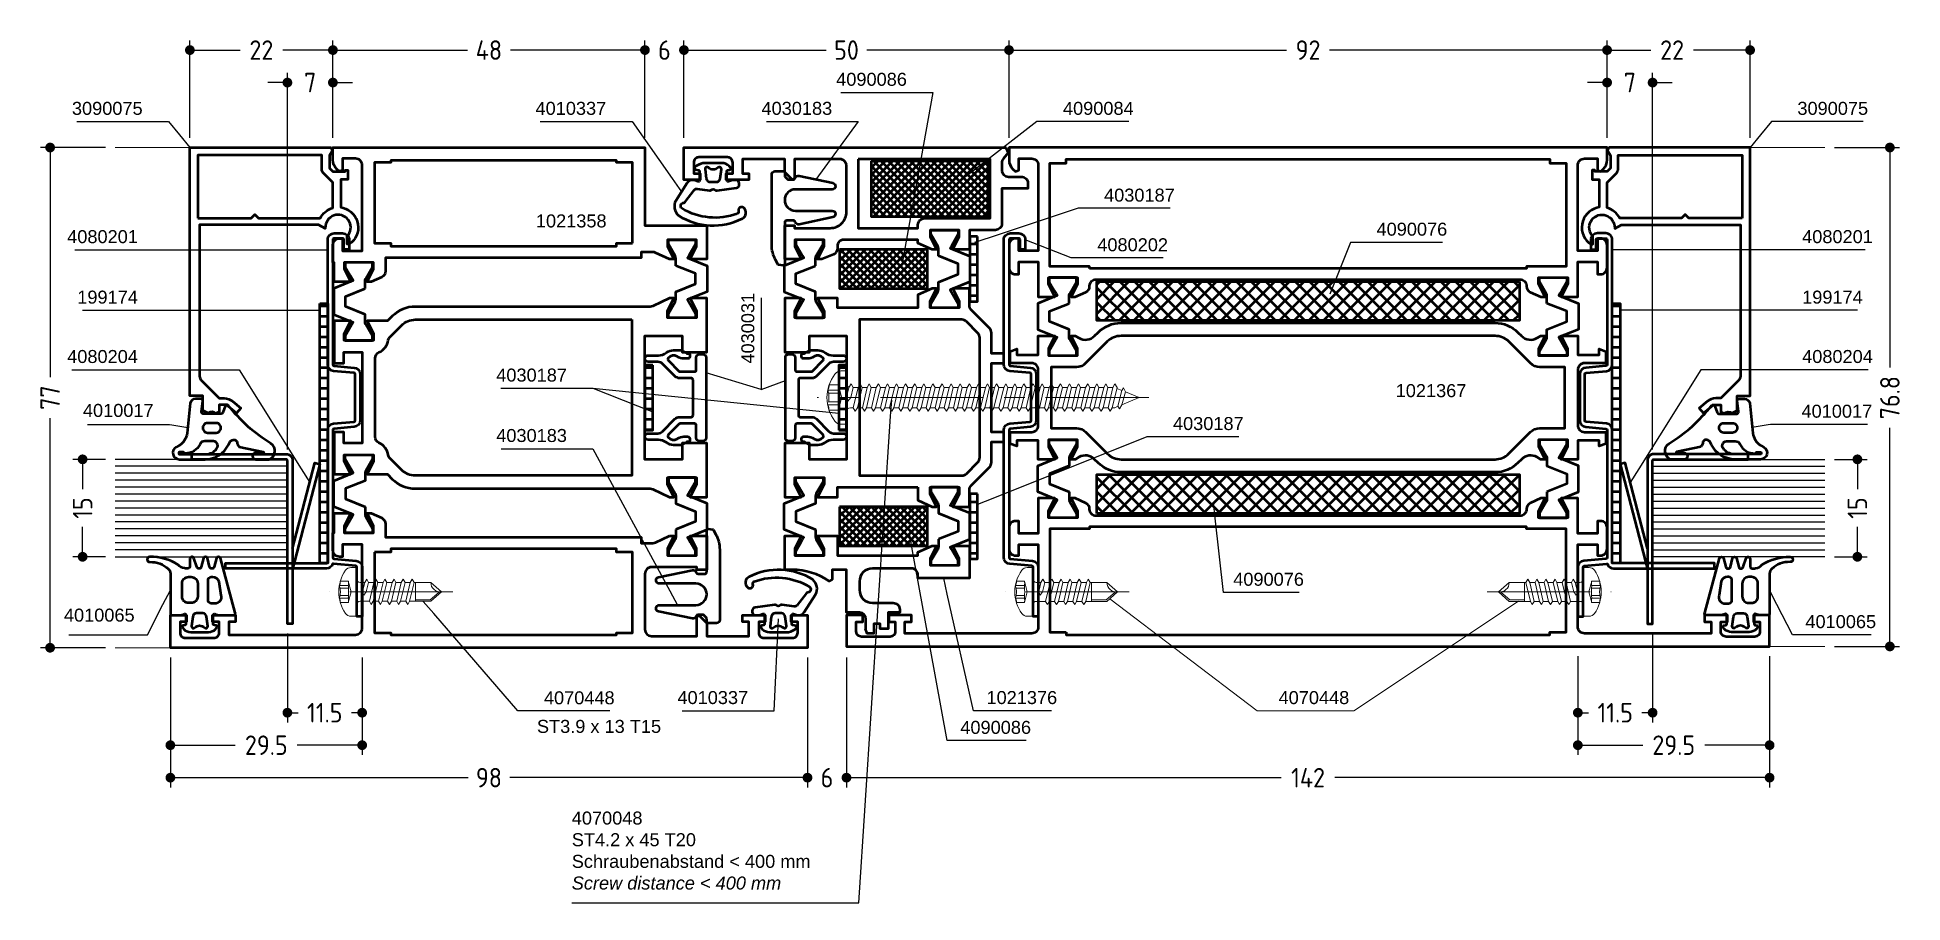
# Model space of a CAD drawing. Header units: millimetres. Extents: x 5 to 291, y 5 to 138.
import ezdxf

# ---------------------------------------------------------------- set-up
doc = ezdxf.new("R2010")
doc.units = ezdxf.units.MM
doc.header["$PDMODE"] = 3
doc.header["$PDSIZE"] = -2
doc.linetypes.add('CENTER', pattern=[50.8, 31.75, -6.35, 6.35, -6.35])
doc.linetypes.add('HIDDEN', pattern=[9.525, 6.35, -3.175])
for name, color, linetype, lineweight in [('AM_5', 3, 'Continuous', 25), ('AM_C', 50, 'Continuous', 50), ('AM_S', 80, 'Continuous', 50), ('Cent3', 70, 'CENTER', 18), ('CHide4', 10, 'HIDDEN', 13), ('Cont2', 2, 'Continuous', 25), ('Cont3', 70, 'Continuous', 18), ('Cont4', 10, 'Continuous', 13)]:
    doc.layers.add(name, color=color, linetype=linetype, lineweight=lineweight)
doc.layers.add('WBC-GER-ENG', color=7, linetype='Continuous')
doc.styles.add('HBS_DIMTEXTSTYLE', font='isocp.shx')
doc.styles.add('SWISSL', font='swissl.ttf')
doc.dimstyles.new('Konstruktionsschnitt 1-1', dxfattribs={"dimtxt": 3, "dimasz": 1.5, "dimexe": 1.5, "dimexo": 1.5, "dimgap": 1.5, "dimtad": 0, "dimdsep": 46, "dimtxsty": 'HBS_DIMTEXTSTYLE', "dimblk": 'PUNKT', "dimcen": 0, "dimclrd": 3, "dimclre": 3, "dimclrt": 2, "dimadec": 1, "dimazin": 2, "dimtfac": 0.7, "dimtofl": 0, "dimtmove": 0, "dimatfit": 3, "dimfxl": 0, "dimtolj": 1, "dimtzin": 0, "dimarcsym": 0})
doc.dimstyles.new('Konstruktionsschnitt 1-1$0', dxfattribs={"dimtxt": 3, "dimasz": 1.5, "dimexe": 1.5, "dimexo": 1.5, "dimgap": 1.5, "dimtad": 0, "dimdsep": 46, "dimtxsty": 'HBS_DIMTEXTSTYLE', "dimblk": 'PUNKT', "dimcen": 0, "dimclrd": 3, "dimclre": 3, "dimclrt": 2, "dimadec": 1, "dimazin": 2, "dimtfac": 0.7, "dimtofl": 0, "dimtmove": 0, "dimatfit": 3, "dimfxl": 0, "dimtolj": 1, "dimtzin": 0, "dimarcsym": 0})

msp = doc.modelspace()

# ---------------------------------------------------------------- texts
at = {"layer": 'AM_5', "color": 2, "char_height": 2, "style": 'SWISSL'}
for s, insert, attachment_point in [('1021358', (92.1, 110.952), 3), ('1021367', (224.354, 84.826), 3), ('4070448', (195.466, 35.548), 7)]:
    msp.add_mtext(s, dxfattribs=dict(at, insert=insert, attachment_point=attachment_point))

# ---------------------------------------------------------------- blocks, each defined once
blk = doc.blocks.new('*U5', base_point=(43.9, 167.94))
for p, q in [((43.9, 181.87), (17.4, 181.87)), ((43.9, 180.8), (17.4, 180.8)), ((43.9, 179.73), (17.4, 179.73)), ((43.9, 178.66), (17.4, 178.66)), ((43.9, 177.59), (17.4, 177.59)), ((43.9, 176.51), (17.4, 176.51)), ((43.9, 175.44), (17.4, 175.44)), ((43.9, 174.37), (17.4, 174.37)), ((43.9, 173.3), (17.4, 173.3)), ((43.9, 172.23), (17.4, 172.23)), ((43.9, 171.16), (17.4, 171.16)), ((43.9, 170.09), (17.4, 170.09)), ((43.9, 169.01), (17.4, 169.01))]:
    blk.add_line(p, q)
blk.add_lwpolyline([(17.4, 167.94), (43.9, 167.94), (43.9, 182.94), (17.4, 182.94)])
blk = doc.blocks.new('WS4070448')
at = {"layer": 'Cent3', "ltscale": 0.5}
blk.add_line((8.05, -14.4), (8.07, 4.66), dxfattribs=at)
at = {"layer": 'CHide4', "ltscale": 0.3}
for p, q in [((7.1, 1.69), (7.1, 3.08)), ((7.51, 1.69), (7.51, 2.97)), ((8.63, 1.69), (8.63, 2.97)), ((9.04, 1.69), (9.04, 3.08))]:
    blk.add_line(p, q, dxfattribs=at)
for points in [[(6.42, 2.92), (6.42, 1.69)], [(9.72, 2.92), (9.72, 1.69)], [(6.42, 1.69), (8.07, 1.25)], [(9.72, 1.69), (8.07, 1.25)]]:
    blk.add_lwpolyline(points, dxfattribs=at)
for centre, radius, start, end in [((6.48, 4.2), 1.28, 267.2848, 298.8872), ((8.07, 5.85), 2.94, 250.6988, 289.3012), ((9.66, 4.2), 1.28, 241.1128, 272.7152), ((6.76, 2.85), 1.21, 253.6643, 286.3357), ((8.07, 11.78), 10.13, 264.4948, 275.5052), ((9.38, 2.85), 1.21, 253.6643, 286.3357)]:
    blk.add_arc(centre, radius, start, end, dxfattribs=at)
at = {"layer": 'Cont4'}
for p, q in [((6.62, -8.64), (6.62, -11)), ((6.62, -8.64), (9.52, -8.64)), ((6.62, -11), (8.07, -12.64)), ((8.07, -12.64), (9.52, -11)), ((9.52, -11), (9.52, -8.64))]:
    blk.add_line(p, q, dxfattribs=at)
blk.add_lwpolyline([(11.39, 2.11, 0.314856), (4.74, 2.11, 0.244912), (4.32, 1.29), (4.32, 0.36), (11.82, 0.36), (11.82, 1.29, 0.244912), (11.39, 2.11, 0.138291)], format="xyb", dxfattribs=at)
for points in [[(6.12, -1.14), (6.62, -1.43), (8.07, -1.08), (8.57, -0.71), (8.07, -0.51), (6.62, -0.85)], [(6.12, -2.54), (6.62, -2.83), (9.52, -2.14), (10.02, -1.85), (9.52, -1.56), (6.62, -2.25)], [(6.12, -3.94), (6.62, -4.23), (9.52, -3.54), (10.02, -3.25), (9.52, -2.96), (6.62, -3.65)], [(6.12, -5.34), (6.62, -5.63), (9.52, -4.94), (10.02, -4.65), (9.52, -4.36), (6.62, -5.05)], [(6.12, -6.74), (6.62, -7.03), (9.52, -6.34), (10.02, -6.05), (9.52, -5.76), (6.62, -6.45)], [(6.12, -8.14), (6.62, -8.43), (9.52, -7.74), (10.02, -7.45), (9.52, -7.16), (6.62, -7.85)]]:
    blk.add_lwpolyline(points, close=True, dxfattribs=at)
for points in [[(6.62, -0.14), (6.62, -0.85)], [(6.62, -1.43), (6.62, -1.85)], [(6.62, -1.43), (6.62, -2.25)], [(6.62, -1.43), (6.62, -2.25)], [(6.62, -2.83), (6.62, -3.65)], [(9.52, -0.14), (9.52, -1.56)], [(9.52, -2.14), (9.52, -2.96)], [(6.62, -4.23), (6.62, -5.05)], [(6.62, -5.63), (6.62, -6.45)], [(9.52, -3.54), (9.52, -4.36)], [(9.52, -4.94), (9.52, -5.76)], [(6.62, -7.03), (6.62, -7.85)], [(6.62, -8.43), (6.62, -8.64)], [(9.52, -6.34), (9.52, -7.16)], [(9.52, -7.74), (9.52, -8.64)], [(6.62, -9.83), (6.62, -10.65)], [(9.27, -8.64), (9.27, -10.89), (8.1, -12.28)], [(9.52, -9.14), (9.52, -9.96)]]:
    blk.add_lwpolyline(points, dxfattribs=at)
for centre, radius, start, end in [((6.12, -0.14), 0.5, 0, 90), ((10.02, -0.14), 0.5, 90, 180), ((6.61, -12.47), 1.47, 353.4244, 89.6688)]:
    blk.add_arc(centre, radius, start, end, dxfattribs=at)
blk = doc.blocks.new('PUNKT')
at = {"color": 0, "linetype": 'Continuous'}
blk.add_line((-0.5, 0), (-1, 0), dxfattribs=at)
at = {"color": 0, "linetype": 'Continuous', "const_width": 0.5}
blk.add_lwpolyline([(-0.25, 0, 1), (0.25, 0, 1)], format="xyb", close=True, dxfattribs=at)
blk = doc.blocks.new('*D6')
at = {"layer": 'AM_5', "color": 3, "lineweight": -2, "transparency": 16777216}
for p, q in [((43, 46.45), (43, 32.75)), ((54.5, 42.75), (54.5, 32.75)), ((44.5, 34.25), (44.64, 34.25)), ((53, 34.25), (52.86, 34.25))]:
    blk.add_line(p, q, dxfattribs=at)
at = {"layer": 'Defpoints', "color": 0, "transparency": 16777216}
for p in [(43, 47.95), (54.5, 44.25), (54.5, 34.25)]:
    blk.add_point(p, dxfattribs=at)
at = {"layer": 'AM_5', "color": 3, "lineweight": -2, "transparency": 16777216, "xscale": 1.5, "yscale": 1.5, "zscale": 1.5, "rotation": 180}
blk.add_blockref('PUNKT', (43, 34.25), dxfattribs=at)
at = {"layer": 'AM_5', "color": 3, "lineweight": -2, "transparency": 16777216, "xscale": 1.5, "yscale": 1.5, "zscale": 1.5}
blk.add_blockref('PUNKT', (54.5, 34.25), dxfattribs=at)
at = {"layer": 'AM_5', "color": 2, "transparency": 16777216, "insert": (48.75, 34.25), "char_height": 3, "attachment_point": 5, "style": 'HBS_DIMTEXTSTYLE'}
blk.add_mtext('\\A1;11.5', dxfattribs=at)
blk = doc.blocks.new('*D7')
at = {"layer": 'AM_5', "color": 3, "lineweight": -2, "transparency": 16777216}
for p, q in [((25, 42.75), (25, 27.75)), ((54.5, 42.75), (54.5, 27.75)), ((26.5, 29.25), (34.99, 29.25)), ((53, 29.25), (44.51, 29.25))]:
    blk.add_line(p, q, dxfattribs=at)
at = {"layer": 'Defpoints', "color": 0, "transparency": 16777216}
for p in [(25, 44.25), (54.5, 44.25), (25, 29.25)]:
    blk.add_point(p, dxfattribs=at)
at = {"layer": 'AM_5', "color": 3, "lineweight": -2, "transparency": 16777216, "xscale": 1.5, "yscale": 1.5, "zscale": 1.5, "rotation": 180}
blk.add_blockref('PUNKT', (25, 29.25), dxfattribs=at)
at = {"layer": 'AM_5', "color": 3, "lineweight": -2, "transparency": 16777216, "xscale": 1.5, "yscale": 1.5, "zscale": 1.5}
blk.add_blockref('PUNKT', (54.5, 29.25), dxfattribs=at)
at = {"layer": 'AM_5', "color": 2, "transparency": 16777216, "insert": (39.75, 29.25), "char_height": 3, "attachment_point": 5, "style": 'HBS_DIMTEXTSTYLE'}
blk.add_mtext('\\A1;29.5', dxfattribs=at)
blk = doc.blocks.new('*D8')
at = {"layer": 'AM_5', "color": 3, "lineweight": -2, "transparency": 16777216}
for p, q in [((25, 42.75), (25, 22.75)), ((123, 42.75), (123, 22.75)), ((26.5, 24.25), (70.79, 24.25)), ((121.5, 24.25), (77.21, 24.25))]:
    blk.add_line(p, q, dxfattribs=at)
at = {"layer": 'Defpoints', "color": 0, "transparency": 16777216}
for p in [(25, 44.25), (123, 44.25), (25, 24.25)]:
    blk.add_point(p, dxfattribs=at)
at = {"layer": 'AM_5', "color": 3, "lineweight": -2, "transparency": 16777216, "xscale": 1.5, "yscale": 1.5, "zscale": 1.5, "rotation": 180}
blk.add_blockref('PUNKT', (25, 24.25), dxfattribs=at)
at = {"layer": 'AM_5', "color": 3, "lineweight": -2, "transparency": 16777216, "xscale": 1.5, "yscale": 1.5, "zscale": 1.5}
blk.add_blockref('PUNKT', (123, 24.25), dxfattribs=at)
at = {"layer": 'AM_5', "color": 2, "transparency": 16777216, "insert": (74, 24.25), "char_height": 3, "attachment_point": 5, "style": 'HBS_DIMTEXTSTYLE'}
blk.add_mtext('\\A1;98', dxfattribs=at)
blk = doc.blocks.new('*D9')
at = {"layer": 'AM_5', "color": 3, "lineweight": -2, "transparency": 16777216}
for p, q in [((123, 42.75), (123, 22.75)), ((129, 42.75), (129, 22.75)), ((121.5, 24.25), (120, 24.25)), ((130.5, 24.25), (132, 24.25))]:
    blk.add_line(p, q, dxfattribs=at)
at = {"layer": 'Defpoints', "color": 0, "transparency": 16777216}
for p in [(123, 44.25), (129, 44.25), (123, 24.25)]:
    blk.add_point(p, dxfattribs=at)
at = {"layer": 'AM_5', "color": 3, "lineweight": -2, "transparency": 16777216, "xscale": 1.5, "yscale": 1.5, "zscale": 1.5}
blk.add_blockref('PUNKT', (123, 24.25), dxfattribs=at)
at = {"layer": 'AM_5', "color": 3, "lineweight": -2, "transparency": 16777216, "xscale": 1.5, "yscale": 1.5, "zscale": 1.5, "rotation": 180}
blk.add_blockref('PUNKT', (129, 24.25), dxfattribs=at)
at = {"layer": 'AM_5', "color": 2, "transparency": 16777216, "insert": (126, 24.25), "char_height": 3, "attachment_point": 5, "style": 'HBS_DIMTEXTSTYLE'}
blk.add_mtext('\\A1;6', dxfattribs=at)
blk = doc.blocks.new('*D10')
at = {"layer": 'AM_5', "color": 3, "lineweight": -2, "transparency": 16777216}
for p, q in [((129, 42.75), (129, 22.75)), ((271, 42.95), (271, 22.75)), ((130.5, 24.25), (195.86, 24.25)), ((269.5, 24.25), (204.14, 24.25))]:
    blk.add_line(p, q, dxfattribs=at)
at = {"layer": 'Defpoints', "color": 0, "transparency": 16777216}
for p in [(129, 44.25), (271, 44.45), (129, 24.25)]:
    blk.add_point(p, dxfattribs=at)
at = {"layer": 'AM_5', "color": 3, "lineweight": -2, "transparency": 16777216, "xscale": 1.5, "yscale": 1.5, "zscale": 1.5, "rotation": 180}
blk.add_blockref('PUNKT', (129, 24.25), dxfattribs=at)
at = {"layer": 'AM_5', "color": 3, "lineweight": -2, "transparency": 16777216, "xscale": 1.5, "yscale": 1.5, "zscale": 1.5}
blk.add_blockref('PUNKT', (271, 24.25), dxfattribs=at)
at = {"layer": 'AM_5', "color": 2, "transparency": 16777216, "insert": (200, 24.25), "char_height": 3, "attachment_point": 5, "style": 'HBS_DIMTEXTSTYLE'}
blk.add_mtext('\\A1;142', dxfattribs=at)
blk = doc.blocks.new('*D11')
at = {"layer": 'AM_5', "color": 3, "lineweight": -2, "transparency": 16777216}
for p, q in [((43, 74.75), (43, 132.75)), ((50, 122.75), (50, 132.75)), ((41.5, 131.25), (40, 131.25)), ((51.5, 131.25), (53, 131.25))]:
    blk.add_line(p, q, dxfattribs=at)
at = {"layer": 'Defpoints', "color": 0, "transparency": 16777216}
for p in [(43, 131.25), (50, 121.25), (43, 73.25)]:
    blk.add_point(p, dxfattribs=at)
at = {"layer": 'AM_5', "color": 3, "lineweight": -2, "transparency": 16777216, "xscale": 1.5, "yscale": 1.5, "zscale": 1.5}
blk.add_blockref('PUNKT', (43, 131.25), dxfattribs=at)
at = {"layer": 'AM_5', "color": 3, "lineweight": -2, "transparency": 16777216, "xscale": 1.5, "yscale": 1.5, "zscale": 1.5, "rotation": 180}
blk.add_blockref('PUNKT', (50, 131.25), dxfattribs=at)
at = {"layer": 'AM_5', "color": 2, "transparency": 16777216, "insert": (46.5, 131.25), "char_height": 3, "attachment_point": 5, "style": 'HBS_DIMTEXTSTYLE'}
blk.add_mtext('\\A1;7', dxfattribs=at)
blk = doc.blocks.new('*D12')
at = {"layer": 'AM_5', "color": 3, "lineweight": -2, "transparency": 16777216}
for p, q in [((28, 122.75), (28, 137.75)), ((50, 122.75), (50, 137.75)), ((29.5, 136.25), (35.72, 136.25)), ((48.5, 136.25), (42.28, 136.25))]:
    blk.add_line(p, q, dxfattribs=at)
at = {"layer": 'Defpoints', "color": 0, "transparency": 16777216}
for p in [(28, 136.25), (28, 121.25), (50, 121.25)]:
    blk.add_point(p, dxfattribs=at)
at = {"layer": 'AM_5', "color": 3, "lineweight": -2, "transparency": 16777216, "xscale": 1.5, "yscale": 1.5, "zscale": 1.5, "rotation": 180}
blk.add_blockref('PUNKT', (28, 136.25), dxfattribs=at)
at = {"layer": 'AM_5', "color": 3, "lineweight": -2, "transparency": 16777216, "xscale": 1.5, "yscale": 1.5, "zscale": 1.5}
blk.add_blockref('PUNKT', (50, 136.25), dxfattribs=at)
at = {"layer": 'AM_5', "color": 2, "transparency": 16777216, "insert": (39, 136.25), "char_height": 3, "attachment_point": 5, "style": 'HBS_DIMTEXTSTYLE'}
blk.add_mtext('\\A1;22', dxfattribs=at)
blk = doc.blocks.new('*D13')
at = {"layer": 'AM_5', "color": 3, "lineweight": -2, "transparency": 16777216}
for p, q in [((50, 122.75), (50, 137.75)), ((98, 122.75), (98, 137.75)), ((51.5, 136.25), (70.7, 136.25)), ((96.5, 136.25), (77.3, 136.25))]:
    blk.add_line(p, q, dxfattribs=at)
at = {"layer": 'Defpoints', "color": 0, "transparency": 16777216}
for p in [(50, 136.25), (50, 121.25), (98, 121.25)]:
    blk.add_point(p, dxfattribs=at)
at = {"layer": 'AM_5', "color": 3, "lineweight": -2, "transparency": 16777216, "xscale": 1.5, "yscale": 1.5, "zscale": 1.5, "rotation": 180}
blk.add_blockref('PUNKT', (50, 136.25), dxfattribs=at)
at = {"layer": 'AM_5', "color": 3, "lineweight": -2, "transparency": 16777216, "xscale": 1.5, "yscale": 1.5, "zscale": 1.5}
blk.add_blockref('PUNKT', (98, 136.25), dxfattribs=at)
at = {"layer": 'AM_5', "color": 2, "transparency": 16777216, "insert": (74, 136.25), "char_height": 3, "attachment_point": 5, "style": 'HBS_DIMTEXTSTYLE'}
blk.add_mtext('\\A1;48', dxfattribs=at)
blk = doc.blocks.new('*D14')
at = {"layer": 'AM_5', "color": 3, "lineweight": -2, "transparency": 16777216}
for p, q in [((98, 122.75), (98, 137.75)), ((104, 122.75), (104, 137.75)), ((96.5, 136.25), (95, 136.25)), ((105.5, 136.25), (107, 136.25))]:
    blk.add_line(p, q, dxfattribs=at)
at = {"layer": 'Defpoints', "color": 0, "transparency": 16777216}
for p in [(98, 136.25), (98, 121.25), (104, 121.25)]:
    blk.add_point(p, dxfattribs=at)
at = {"layer": 'AM_5', "color": 3, "lineweight": -2, "transparency": 16777216, "xscale": 1.5, "yscale": 1.5, "zscale": 1.5}
blk.add_blockref('PUNKT', (98, 136.25), dxfattribs=at)
at = {"layer": 'AM_5', "color": 3, "lineweight": -2, "transparency": 16777216, "xscale": 1.5, "yscale": 1.5, "zscale": 1.5, "rotation": 180}
blk.add_blockref('PUNKT', (104, 136.25), dxfattribs=at)
at = {"layer": 'AM_5', "color": 2, "transparency": 16777216, "insert": (101, 136.25), "char_height": 3, "attachment_point": 5, "style": 'HBS_DIMTEXTSTYLE'}
blk.add_mtext('\\A1;6', dxfattribs=at)
blk = doc.blocks.new('*D15')
at = {"layer": 'AM_5', "color": 3, "lineweight": -2, "transparency": 16777216}
for p, q in [((104, 122.75), (104, 137.75)), ((154, 122.75), (154, 137.75)), ((105.5, 136.25), (125.85, 136.25)), ((152.5, 136.25), (132.15, 136.25))]:
    blk.add_line(p, q, dxfattribs=at)
at = {"layer": 'Defpoints', "color": 0, "transparency": 16777216}
for p in [(104, 136.25), (104, 121.25), (154, 121.25)]:
    blk.add_point(p, dxfattribs=at)
at = {"layer": 'AM_5', "color": 3, "lineweight": -2, "transparency": 16777216, "xscale": 1.5, "yscale": 1.5, "zscale": 1.5, "rotation": 180}
blk.add_blockref('PUNKT', (104, 136.25), dxfattribs=at)
at = {"layer": 'AM_5', "color": 3, "lineweight": -2, "transparency": 16777216, "xscale": 1.5, "yscale": 1.5, "zscale": 1.5}
blk.add_blockref('PUNKT', (154, 136.25), dxfattribs=at)
at = {"layer": 'AM_5', "color": 2, "transparency": 16777216, "insert": (129, 136.25), "char_height": 3, "attachment_point": 5, "style": 'HBS_DIMTEXTSTYLE'}
blk.add_mtext('\\A1;50', dxfattribs=at)
blk = doc.blocks.new('ZAHL links')
at = {"layer": 'AM_5', "color": 2, "style": 'SWISSL'}
blk.add_attdef('XXX', (1.85, -2.5), '', height=1.5, dxfattribs=at)
blk = doc.blocks.new('*S44')
at = {"layer": 'AM_5', "color": 3}
for p, q in [((147.88, 217.02), (162.01, 217.02)), ((162.01, 217.02), (155.51, 208.11)), ((155.51, 208.11), (155.51, 208.12))]:
    blk.add_line(p, q, dxfattribs=at)
at = {"layer": 'AM_5', "color": 2, "insert": (158.01, 218.02), "char_height": 2, "attachment_point": 9, "style": 'SWISSL'}
blk.add_mtext('4030183', dxfattribs=at)
blk = doc.blocks.new('*S45')
at = {"layer": 'AM_5', "color": 3}
for p, q in [((149.08, 126.32), (149.75, 140.46)), ((149.75, 140.46), (149.75, 140.46)), ((134.93, 126.32), (149.08, 126.32))]:
    blk.add_line(p, q, dxfattribs=at)
at = {"layer": 'AM_5', "color": 2, "insert": (145.08, 127.32), "char_height": 2, "attachment_point": 9, "style": 'SWISSL'}
blk.add_mtext('4010337', dxfattribs=at)
blk = doc.blocks.new('*S46')
at = {"layer": 'AM_5', "color": 3}
for p, q in [((107.08, 166.66), (121.21, 166.66)), ((121.21, 166.66), (133.04, 144.79))]:
    blk.add_line(p, q, dxfattribs=at)
at = {"layer": 'AM_5', "color": 3, "linetype": 'Continuous'}
blk.add_line((133.04, 144.79), (134.23, 142.59), dxfattribs=at)
at = {"layer": 'AM_5', "color": 2, "insert": (117.21, 167.66), "char_height": 2, "attachment_point": 9, "style": 'SWISSL'}
blk.add_mtext('4030183', dxfattribs=at)
blk = doc.blocks.new('*S47')
at = {"layer": 'AM_5', "color": 3, "linetype": 'Continuous'}
blk.add_line((96.72, 141.27), (95.09, 143.16), dxfattribs=at)
at = {"layer": 'AM_5', "color": 3}
for p, q in [((109.67, 126.28), (96.72, 141.27)), ((123.82, 126.28), (109.67, 126.28))]:
    blk.add_line(p, q, dxfattribs=at)
at = {"layer": 'AM_5', "color": 2, "insert": (113.67, 127.28), "char_height": 2, "attachment_point": 7, "style": 'SWISSL'}
blk.add_mtext('4070448', dxfattribs=at)
blk = doc.blocks.new('*S48')
at = {"layer": 'AM_5', "color": 3}
for p, q in [((113.1, 217.02), (127.25, 217.02)), ((127.25, 217.02), (133.4, 208.24))]:
    blk.add_line(p, q, dxfattribs=at)
at = {"layer": 'AM_5', "color": 3, "linetype": 'Continuous'}
blk.add_line((133.4, 208.24), (134.83, 206.2), dxfattribs=at)
at = {"layer": 'AM_5', "color": 2, "insert": (123.25, 218.02), "char_height": 2, "attachment_point": 9, "style": 'SWISSL'}
blk.add_mtext('4010337', dxfattribs=at)
blk = doc.blocks.new('ws4070048')
at = {"layer": 'Cent3', "ltscale": 0.5}
blk.add_line((0, -46.5), (0, 4.5), dxfattribs=at)
at = {"layer": 'CHide4', "ltscale": 0.3}
for p, q in [((-1.17, 1.25), (-1.17, 2.88)), ((1.13, 1.25), (1.13, 2.88)), ((-0.68, 1.25), (-0.68, 2.75)), ((0.64, 1.25), (0.64, 2.75))]:
    blk.add_line(p, q, dxfattribs=at)
for points in [[(-1.97, 2.67), (-1.97, 1.25)], [(-1.97, 1.25), (-0.02, 0.73)], [(1.93, 1.25), (-0.02, 0.73)], [(1.93, 2.68), (1.93, 1.25)]]:
    blk.add_lwpolyline(points, dxfattribs=at)
for centre, radius, start, end in [((-1.96, 4.21), 1.54, 269.5743, 300.8836), ((-0.02, 6.16), 3.47, 250.6988, 289.3012), ((1.89, 4.21), 1.52, 240.1044, 271.5646), ((-1.57, 2.62), 1.43, 253.6643, 286.3357), ((-0.02, 13.16), 11.97, 264.4948, 275.5052), ((1.53, 2.62), 1.43, 253.6643, 286.3357)]:
    blk.add_arc(centre, radius, start, end, dxfattribs=at)
at = {"layer": 'Cont4'}
blk.add_lwpolyline([(3.62, 1.78, 0.336235), (-3.62, 1.78, 0.234691), (-4.1, 0.82), (-4.1, 0), (4.1, 0), (4.1, 0.82, 0.234691), (3.62, 1.78, 0.14402)], format="xyb", dxfattribs=at)
for points in [[(-1.55, -0.38), (-2.1, -0.7), (-1.55, -1.02), (0, -0.65), (0.55, -0.23), (0, -0.01)], [(-1.55, -1.78), (-2.1, -2.1), (-1.55, -2.42), (1.55, -1.68), (2.1, -1.36), (1.55, -1.04)], [(-1.55, -3.18), (-2.1, -3.5), (-1.55, -3.82), (1.55, -3.08), (2.1, -2.76), (1.55, -2.44)], [(-1.55, -4.58), (-2.1, -4.9), (-1.55, -5.22), (1.55, -4.48), (2.1, -4.16), (1.55, -3.84)], [(-1.55, -5.98), (-2.1, -6.3), (-1.55, -6.62), (1.55, -5.88), (2.1, -5.56), (1.55, -5.24)], [(-1.55, -7.38), (-2.1, -7.7), (-1.55, -8.02), (1.55, -7.28), (2.1, -6.96), (1.55, -6.64)], [(-1.55, -8.78), (-2.1, -9.1), (-1.55, -9.42), (1.55, -8.68), (2.1, -8.36), (1.55, -8.04)], [(-1.55, -10.18), (-2.1, -10.5), (-1.55, -10.82), (1.55, -10.08), (2.1, -9.76), (1.55, -9.44)], [(-1.55, -11.58), (-2.1, -11.9), (-1.55, -12.22), (1.55, -11.48), (2.1, -11.16), (1.55, -10.84)], [(-1.55, -12.98), (-2.1, -13.3), (-1.55, -13.62), (1.55, -12.88), (2.1, -12.56), (1.55, -12.24)], [(-1.55, -14.38), (-2.1, -14.7), (-1.55, -15.02), (1.55, -14.28), (2.1, -13.96), (1.55, -13.64)], [(-1.55, -15.78), (-2.1, -16.1), (-1.55, -16.42), (1.55, -15.68), (2.1, -15.36), (1.55, -15.04)], [(-1.55, -17.18), (-2.1, -17.5), (-1.55, -17.82), (1.55, -17.08), (2.1, -16.76), (1.55, -16.44)], [(-1.55, -18.58), (-2.1, -18.9), (-1.55, -19.22), (1.55, -18.48), (2.1, -18.16), (1.55, -17.84)], [(-1.55, -19.98), (-2.1, -20.3), (-1.55, -20.62), (1.55, -19.88), (2.1, -19.56), (1.55, -19.24)], [(-1.55, -21.38), (-2.1, -21.7), (-1.55, -22.02), (1.55, -21.28), (2.1, -20.96), (1.55, -20.64)], [(-1.55, -22.78), (-2.1, -23.1), (-1.55, -23.42), (1.55, -22.68), (2.1, -22.36), (1.55, -22.04)], [(-1.55, -24.18), (-2.1, -24.5), (-1.55, -24.82), (1.55, -24.08), (2.1, -23.76), (1.55, -23.44)], [(-1.55, -25.58), (-2.1, -25.9), (-1.55, -26.22), (1.55, -25.48), (2.1, -25.16), (1.55, -24.84)], [(-1.55, -26.98), (-2.1, -27.3), (-1.55, -27.62), (1.55, -26.88), (2.1, -26.56), (1.55, -26.24)], [(-1.55, -28.38), (-2.1, -28.7), (-1.55, -29.02), (1.55, -28.28), (2.1, -27.96), (1.55, -27.64)], [(-1.55, -29.78), (-2.1, -30.1), (-1.55, -30.42), (1.55, -29.68), (2.1, -29.36), (1.55, -29.04)], [(-1.55, -31.18), (-2.1, -31.5), (-1.55, -31.82), (1.55, -31.08), (2.1, -30.76), (1.55, -30.44)], [(-1.55, -32.58), (-2.1, -32.9), (-1.55, -33.22), (1.55, -32.48), (2.1, -32.16), (1.55, -31.84)], [(-1.55, -33.98), (-2.1, -34.3), (-1.55, -34.62), (1.55, -33.88), (2.1, -33.56), (1.55, -33.24)], [(-1.55, -35.38), (-2.1, -35.7), (-1.55, -36.02), (1.55, -35.28), (2.1, -34.96), (1.55, -34.64)], [(-1.55, -36.78), (-2.1, -37.1), (-1.55, -37.42), (1.55, -36.68), (2.1, -36.36), (1.55, -36.04)], [(-1.55, -38.18), (-2.1, -38.5), (-1.55, -38.82), (1.55, -38.08), (2.1, -37.76), (1.55, -37.44)], [(-1.55, -39.58), (-2.1, -39.9), (-1.55, -40.22), (1.55, -39.48), (2.1, -39.16), (1.55, -38.84)], [(-1.55, -40.98), (-2.1, -41.3), (-1.55, -41.62), (1.55, -40.88), (2.1, -40.56), (1.55, -40.24)], [(1.34, -41.76), (1.73, -42.02), (1.11, -42.33), (-0.87, -42.9), (-1.5, -42.59), (-1.11, -42.33)]]:
    blk.add_lwpolyline(points, close=True, dxfattribs=at)
for points in [[(-1.55, -1.02), (-1.55, -1.78)], [(-1.55, -2.42), (-1.55, -3.18)], [(1.55, -0.6), (1.55, -1.04)], [(1.55, -1.68), (1.55, -2.44)], [(-1.55, -3.82), (-1.55, -4.58)], [(-1.55, -5.22), (-1.55, -5.98)], [(1.55, -3.08), (1.55, -3.84)], [(1.55, -4.48), (1.55, -5.24)], [(-1.55, -6.62), (-1.55, -7.38)], [(-1.55, -8.02), (-1.55, -8.78)], [(1.55, -5.88), (1.55, -6.64)], [(1.55, -7.28), (1.55, -8.04)], [(-1.55, -9.42), (-1.55, -10.18)], [(-1.55, -10.82), (-1.55, -11.58)], [(1.55, -8.68), (1.55, -9.44)], [(1.55, -10.08), (1.55, -10.84)], [(1.55, -11.48), (1.55, -12.24)], [(-1.55, -12.22), (-1.55, -12.98)], [(-1.55, -13.62), (-1.55, -14.38)], [(1.55, -12.88), (1.55, -13.64)], [(1.55, -14.28), (1.55, -15.04)], [(-1.55, -15.02), (-1.55, -15.78)], [(-1.55, -16.42), (-1.55, -17.18)], [(1.55, -15.68), (1.55, -16.44)], [(1.55, -17.08), (1.55, -17.84)], [(-1.55, -17.82), (-1.55, -18.58)], [(-1.55, -19.22), (-1.55, -19.98)], [(1.55, -18.48), (1.55, -19.24)], [(1.55, -19.88), (1.55, -20.64)], [(-1.55, -20.62), (-1.55, -21.38)], [(-1.55, -22.02), (-1.55, -22.78)], [(1.55, -21.28), (1.55, -22.04)], [(1.55, -22.68), (1.55, -23.44)], [(-1.55, -23.42), (-1.55, -24.18)], [(-1.55, -24.82), (-1.55, -25.58)], [(1.55, -24.08), (1.55, -24.84)], [(1.55, -25.48), (1.55, -26.24)], [(-1.55, -26.22), (-1.55, -26.98)], [(-1.55, -27.62), (-1.55, -28.38)], [(1.55, -26.88), (1.55, -27.64)], [(1.55, -28.28), (1.55, -29.04)], [(-1.55, -29.02), (-1.55, -29.78)], [(-1.55, -30.42), (-1.55, -31.18)], [(1.55, -29.68), (1.55, -30.44)], [(1.55, -31.08), (1.55, -31.84)], [(-1.55, -31.82), (-1.55, -32.58)], [(-1.55, -33.22), (-1.55, -33.98)], [(1.55, -32.48), (1.55, -33.24)], [(1.55, -33.88), (1.55, -34.64)], [(-1.55, -34.62), (-1.55, -35.38)], [(-1.55, -36.02), (-1.55, -36.78)], [(1.55, -35.28), (1.55, -36.04)], [(1.55, -36.68), (1.55, -37.44)], [(-1.55, -37.42), (-1.55, -38.18)], [(-1.55, -38.82), (-1.55, -39.58)], [(1.55, -38.08), (1.55, -38.84)], [(1.55, -39.48), (1.55, -40.24)], [(-1.55, -40.22), (-1.55, -40.98)], [(-1.11, -42.33), (-1.41, -41.59)], [(1.11, -42.33), (0, -45), (-0.87, -42.9)], [(1.34, -41.76), (1.55, -41.26)], [(1.55, -40.88), (1.55, -41.26)]]:
    blk.add_lwpolyline(points, dxfattribs=at)
for centre, start, end in [((-2.15, -0.6), 19.2803, 90), ((2.15, -0.6), 90, 180)]:
    blk.add_arc(centre, 0.6, start, end, dxfattribs=at)
blk = doc.blocks.new('*D18')
at = {"layer": 'AM_5', "color": 3, "lineweight": -2, "transparency": 16777216}
for p, q in [((154, 122.75), (154, 137.75)), ((246, 122.75), (246, 137.75)), ((155.5, 136.25), (196.7, 136.25)), ((244.5, 136.25), (203.3, 136.25))]:
    blk.add_line(p, q, dxfattribs=at)
at = {"layer": 'Defpoints', "color": 0, "transparency": 16777216}
for p in [(154, 136.25), (154, 121.25), (246, 121.25)]:
    blk.add_point(p, dxfattribs=at)
at = {"layer": 'AM_5', "color": 3, "lineweight": -2, "transparency": 16777216, "xscale": 1.5, "yscale": 1.5, "zscale": 1.5, "rotation": 180}
blk.add_blockref('PUNKT', (154, 136.25), dxfattribs=at)
at = {"layer": 'AM_5', "color": 3, "lineweight": -2, "transparency": 16777216, "xscale": 1.5, "yscale": 1.5, "zscale": 1.5}
blk.add_blockref('PUNKT', (246, 136.25), dxfattribs=at)
at = {"layer": 'AM_5', "color": 2, "transparency": 16777216, "insert": (200, 136.25), "char_height": 3, "attachment_point": 5, "style": 'HBS_DIMTEXTSTYLE'}
blk.add_mtext('\\A1;92', dxfattribs=at)
blk = doc.blocks.new('*S49')
at = {"layer": 'AM_5', "color": 3, "linetype": 'Continuous'}
blk.add_line((190.03, 197.9), (187.71, 198.82), dxfattribs=at)
at = {"layer": 'AM_5', "color": 3}
for p, q in [((194.79, 196.02), (190.03, 197.9)), ((208.92, 196.02), (194.79, 196.02))]:
    blk.add_line(p, q, dxfattribs=at)
at = {"layer": 'AM_5', "color": 2, "insert": (198.79, 197.02), "char_height": 2, "attachment_point": 7, "style": 'SWISSL'}
blk.add_mtext('4080202', dxfattribs=at)
blk = doc.blocks.new('*S50')
at = {"layer": 'AM_5', "color": 3}
for p, q in [((237.74, 198.42), (235.48, 192.76)), ((251.89, 198.42), (237.74, 198.42))]:
    blk.add_line(p, q, dxfattribs=at)
at = {"layer": 'AM_5', "color": 3, "linetype": 'Continuous'}
blk.add_line((235.48, 192.76), (234.55, 190.43), dxfattribs=at)
at = {"layer": 'AM_5', "color": 2, "insert": (241.74, 199.42), "char_height": 2, "attachment_point": 7, "style": 'SWISSL'}
blk.add_mtext('4090076', dxfattribs=at)
blk = doc.blocks.new('*S51')
at = {"layer": 'AM_5', "color": 3, "linetype": 'Continuous'}
blk.add_line((216.94, 155.96), (216.67, 158.44), dxfattribs=at)
at = {"layer": 'AM_5', "color": 3}
for p, q in [((218.18, 144.53), (216.94, 155.96)), ((229.86, 144.53), (218.18, 144.53))]:
    blk.add_line(p, q, dxfattribs=at)
at = {"layer": 'AM_5', "color": 2, "insert": (219.7, 145.53), "char_height": 2, "attachment_point": 7, "style": 'SWISSL'}
blk.add_mtext('4090076', dxfattribs=at)
blk = doc.blocks.new('*S52')
at = {"layer": 'AM_5', "color": 3}
for p, q in [((147.06, 189.9), (147.06, 175.76)), ((147.06, 175.76), (138.61, 178.33)), ((147.06, 175.76), (150.81, 177.14))]:
    blk.add_line(p, q, dxfattribs=at)
at = {"layer": 'AM_5', "color": 2, "insert": (146.06, 179.76), "char_height": 2, "attachment_point": 7, "rotation": 90, "style": 'SWISSL'}
blk.add_mtext('4030031', dxfattribs=at)
blk = doc.blocks.new('*S53')
at = {"layer": 'AM_5', "color": 3}
for p, q in [((107.06, 175.96), (121.21, 175.96)), ((121.21, 175.96), (128.08, 173.23)), ((121.21, 175.96), (156.52, 172.38))]:
    blk.add_line(p, q, dxfattribs=at)
at = {"layer": 'AM_5', "color": 3, "linetype": 'Continuous'}
for p, q in [((128.08, 173.23), (130.41, 172.31)), ((156.52, 172.38), (159.01, 172.12))]:
    blk.add_line(p, q, dxfattribs=at)
at = {"layer": 'AM_5', "color": 2, "insert": (117.21, 176.96), "char_height": 2, "attachment_point": 9, "style": 'SWISSL'}
blk.add_mtext('4030187', dxfattribs=at)
blk = doc.blocks.new('*S54')
at = {"layer": 'AM_5', "color": 3}
for p, q in [((206.43, 168.5), (182.7, 158.99)), ((220.58, 168.5), (206.43, 168.5))]:
    blk.add_line(p, q, dxfattribs=at)
at = {"layer": 'AM_5', "color": 3, "linetype": 'Continuous'}
blk.add_line((182.7, 158.99), (180.38, 158.06), dxfattribs=at)
at = {"layer": 'AM_5', "color": 2, "insert": (210.43, 169.5), "char_height": 2, "attachment_point": 7, "style": 'SWISSL'}
blk.add_mtext('4030187', dxfattribs=at)
blk = doc.blocks.new('*S55')
at = {"layer": 'AM_5', "color": 3}
for p, q in [((195.83, 203.66), (182.29, 199.17)), ((209.98, 203.66), (195.83, 203.66))]:
    blk.add_line(p, q, dxfattribs=at)
at = {"layer": 'AM_5', "color": 3, "linetype": 'Continuous'}
blk.add_line((182.29, 199.17), (179.92, 198.38), dxfattribs=at)
at = {"layer": 'AM_5', "color": 2, "insert": (199.83, 204.66), "char_height": 2, "attachment_point": 7, "style": 'SWISSL'}
blk.add_mtext('4030187', dxfattribs=at)
blk = doc.blocks.new('*S56')
at = {"layer": 'AM_5', "color": 3}
for p, q in [((189.51, 217.02), (180.5, 210.04)), ((203.66, 217.02), (189.51, 217.02))]:
    blk.add_line(p, q, dxfattribs=at)
at = {"layer": 'AM_5', "color": 3, "linetype": 'Continuous'}
blk.add_line((180.5, 210.04), (178.52, 208.51), dxfattribs=at)
at = {"layer": 'AM_5', "color": 2, "insert": (193.51, 218.02), "char_height": 2, "attachment_point": 7, "style": 'SWISSL'}
blk.add_mtext('4090084', dxfattribs=at)
blk = doc.blocks.new('*S57')
at = {"layer": 'AM_5', "color": 3, "linetype": 'Continuous'}
blk.add_line((170.38, 150.92), (169.93, 153.38), dxfattribs=at)
at = {"layer": 'AM_5', "color": 3}
for p, q in [((175.72, 121.73), (170.38, 150.92)), ((187.87, 121.73), (175.72, 121.73))]:
    blk.add_line(p, q, dxfattribs=at)
at = {"layer": 'AM_5', "color": 2, "insert": (177.72, 122.73), "char_height": 2, "attachment_point": 7, "style": 'SWISSL'}
blk.add_mtext('4090086', dxfattribs=at)
blk = doc.blocks.new('*S58')
at = {"layer": 'WBC-GER-ENG', "color": 3, "linetype": 'Continuous'}
blk.add_line((167, 171.64), (167.17, 174.14), dxfattribs=at)
at = {"layer": 'WBC-GER-ENG', "color": 3}
for p, q in [((162.13, 96.77), (167, 171.64)), ((117.95, 96.77), (162.13, 96.77))]:
    blk.add_line(p, q, dxfattribs=at)
at = {"layer": 'WBC-GER-ENG', "color": 2, "insert": (117.95, 98.77), "char_height": 2, "attachment_point": 7, "style": 'SWISSL'}
blk.add_mtext('4070048\\PST4.2 x 45 T20\\PSchraubenabstand < 400 mm\\P\\fSwis721 Lt BT|b0|i1|c0|p34;Screw distance < 400 mm', dxfattribs=at)
blk = doc.blocks.new('*D19')
at = {"layer": 'AM_5', "color": 3, "lineweight": -2, "transparency": 16777216}
for p, q in [((281, 73.25), (286, 73.25)), ((284.5, 71.75), (284.5, 68.66)), ((284.5, 59.75), (284.5, 62.84)), ((281, 58.25), (286, 58.25))]:
    blk.add_line(p, q, dxfattribs=at)
at = {"layer": 'Defpoints', "color": 0, "transparency": 16777216}
for p in [(279.5, 73.25), (284.5, 73.25), (279.5, 58.25)]:
    blk.add_point(p, dxfattribs=at)
at = {"layer": 'AM_5', "color": 3, "lineweight": -2, "transparency": 16777216, "xscale": 1.5, "yscale": 1.5, "zscale": 1.5}
for p, rotation in [((284.5, 73.25), 90), ((284.5, 58.25), 270)]:
    blk.add_blockref('PUNKT', p, dxfattribs=dict(at, rotation=rotation))
at = {"layer": 'AM_5', "color": 2, "transparency": 16777216, "insert": (284.5, 65.75), "char_height": 3, "attachment_point": 5, "rotation": 90, "style": 'HBS_DIMTEXTSTYLE'}
blk.add_mtext('\\A1;15', dxfattribs=at)
blk = doc.blocks.new('*D20')
at = {"layer": 'AM_5', "color": 3, "lineweight": -2, "transparency": 16777216}
for p, q in [((281, 121.25), (291, 121.25)), ((289.5, 119.75), (289.5, 87.4)), ((289.5, 45.95), (289.5, 78.1)), ((281, 44.45), (291, 44.45))]:
    blk.add_line(p, q, dxfattribs=at)
at = {"layer": 'Defpoints', "color": 0, "transparency": 16777216}
for p in [(279.5, 121.25), (289.5, 121.25), (279.5, 44.45)]:
    blk.add_point(p, dxfattribs=at)
at = {"layer": 'AM_5', "color": 3, "lineweight": -2, "transparency": 16777216, "xscale": 1.5, "yscale": 1.5, "zscale": 1.5}
for p, rotation in [((289.5, 121.25), 90), ((289.5, 44.45), 270)]:
    blk.add_blockref('PUNKT', p, dxfattribs=dict(at, rotation=rotation))
at = {"layer": 'AM_5', "color": 2, "transparency": 16777216, "insert": (289.5, 82.75), "char_height": 3, "attachment_point": 5, "rotation": 90, "style": 'HBS_DIMTEXTSTYLE'}
blk.add_mtext('\\A1;76.8', dxfattribs=at)
blk = doc.blocks.new('*D21')
at = {"layer": 'AM_5', "color": 3, "lineweight": -2, "transparency": 16777216}
for p, q in [((246, 122.75), (246, 132.75)), ((253, 74.75), (253, 132.75)), ((244.5, 131.25), (243, 131.25)), ((254.5, 131.25), (256, 131.25))]:
    blk.add_line(p, q, dxfattribs=at)
at = {"layer": 'Defpoints', "color": 0, "transparency": 16777216}
for p in [(253, 131.25), (246, 121.25), (253, 73.25)]:
    blk.add_point(p, dxfattribs=at)
at = {"layer": 'AM_5', "color": 3, "lineweight": -2, "transparency": 16777216, "xscale": 1.5, "yscale": 1.5, "zscale": 1.5}
blk.add_blockref('PUNKT', (246, 131.25), dxfattribs=at)
at = {"layer": 'AM_5', "color": 3, "lineweight": -2, "transparency": 16777216, "xscale": 1.5, "yscale": 1.5, "zscale": 1.5, "rotation": 180}
blk.add_blockref('PUNKT', (253, 131.25), dxfattribs=at)
at = {"layer": 'AM_5', "color": 2, "transparency": 16777216, "insert": (249.5, 131.25), "char_height": 3, "attachment_point": 5, "style": 'HBS_DIMTEXTSTYLE'}
blk.add_mtext('\\A1;7', dxfattribs=at)
blk = doc.blocks.new('*D22')
at = {"layer": 'AM_5', "color": 3, "lineweight": -2, "transparency": 16777216}
for p, q in [((246, 122.75), (246, 137.75)), ((268, 122.75), (268, 137.75)), ((247.5, 136.25), (252.72, 136.25)), ((266.5, 136.25), (259.28, 136.25))]:
    blk.add_line(p, q, dxfattribs=at)
at = {"layer": 'Defpoints', "color": 0, "transparency": 16777216}
for p in [(268, 136.25), (246, 121.25), (268, 121.25)]:
    blk.add_point(p, dxfattribs=at)
at = {"layer": 'AM_5', "color": 3, "lineweight": -2, "transparency": 16777216, "xscale": 1.5, "yscale": 1.5, "zscale": 1.5, "rotation": 180}
blk.add_blockref('PUNKT', (246, 136.25), dxfattribs=at)
at = {"layer": 'AM_5', "color": 3, "lineweight": -2, "transparency": 16777216, "xscale": 1.5, "yscale": 1.5, "zscale": 1.5}
blk.add_blockref('PUNKT', (268, 136.25), dxfattribs=at)
at = {"layer": 'AM_5', "color": 2, "transparency": 16777216, "insert": (256, 136.25), "char_height": 3, "attachment_point": 5, "style": 'HBS_DIMTEXTSTYLE'}
blk.add_mtext('\\A1;22', dxfattribs=at)
blk = doc.blocks.new('*S59')
at = {"layer": 'AM_5', "color": 3, "linetype": 'Continuous'}
blk.add_line((302, 170.34), (299.54, 169.9), dxfattribs=at)
at = {"layer": 'AM_5', "color": 3}
for p, q in [((302.33, 170.4), (302, 170.34)), ((317.26, 170.4), (302.33, 170.4))]:
    blk.add_line(p, q, dxfattribs=at)
at = {"layer": 'AM_5', "color": 2, "insert": (307.11, 171.4), "char_height": 2, "attachment_point": 7, "style": 'SWISSL'}
blk.add_mtext('4010017', dxfattribs=at)
blk = doc.blocks.new('*S60')
at = {"layer": 'AM_5', "color": 3, "linetype": 'Continuous'}
blk.add_line((280.51, 197.27), (278.01, 197.27), dxfattribs=at)
at = {"layer": 'AM_5', "color": 3}
blk.add_line((316.91, 197.27), (280.51, 197.27), dxfattribs=at)
at = {"layer": 'AM_5', "color": 2, "insert": (307.21, 198.27), "char_height": 2, "attachment_point": 7, "style": 'SWISSL'}
blk.add_mtext('4080201', dxfattribs=at)
blk = doc.blocks.new('*S61')
at = {"layer": 'AM_5', "color": 3, "linetype": 'Continuous'}
blk.add_line((281.71, 187.96), (279.21, 187.96), dxfattribs=at)
at = {"layer": 'AM_5', "color": 3}
blk.add_line((315.73, 187.96), (281.71, 187.96), dxfattribs=at)
at = {"layer": 'AM_5', "color": 2, "insert": (307.21, 188.96), "char_height": 2, "attachment_point": 7, "style": 'SWISSL'}
blk.add_mtext('199174', dxfattribs=at)
blk = doc.blocks.new('*S62')
at = {"layer": 'AM_5', "color": 3}
for p, q in [((291.63, 178.82), (282.1, 163.56)), ((317.36, 178.82), (291.63, 178.82))]:
    blk.add_line(p, q, dxfattribs=at)
at = {"layer": 'AM_5', "color": 3, "linetype": 'Continuous'}
blk.add_line((282.1, 163.56), (280.77, 161.44), dxfattribs=at)
at = {"layer": 'AM_5', "color": 2, "insert": (307.21, 179.82), "char_height": 2, "attachment_point": 7, "style": 'SWISSL'}
blk.add_mtext('4080204', dxfattribs=at)
blk = doc.blocks.new('*S63')
at = {"layer": 'AM_5', "color": 3, "linetype": 'Continuous'}
blk.add_line((303.34, 142.67), (302.21, 144.89), dxfattribs=at)
at = {"layer": 'AM_5', "color": 3}
for p, q in [((305.71, 138.01), (303.34, 142.67)), ((317.84, 138.01), (305.71, 138.01))]:
    blk.add_line(p, q, dxfattribs=at)
at = {"layer": 'AM_5', "color": 2, "insert": (307.71, 139.01), "char_height": 2, "attachment_point": 7, "style": 'SWISSL'}
blk.add_mtext('4010065', dxfattribs=at)
blk = doc.blocks.new('*S64')
at = {"layer": 'AM_5', "color": 3}
for p, q in [((302.48, 217.02), (300.81, 214.97)), ((316.61, 217.02), (302.48, 217.02))]:
    blk.add_line(p, q, dxfattribs=at)
at = {"layer": 'AM_5', "color": 3, "linetype": 'Continuous'}
blk.add_line((300.81, 214.97), (299.23, 213.03), dxfattribs=at)
at = {"layer": 'AM_5', "color": 2, "insert": (306.48, 218.02), "char_height": 2, "attachment_point": 7, "style": 'SWISSL'}
blk.add_mtext('3090075', dxfattribs=at)
blk = doc.blocks.new('*S65')
at = {"layer": 'AM_5', "color": 3, "linetype": 'Continuous'}
blk.add_line((175.7, 144.28), (175.16, 146.72), dxfattribs=at)
at = {"layer": 'AM_5', "color": 3}
for p, q in [((179.74, 126.32), (175.7, 144.28)), ((191.74, 126.32), (179.74, 126.32))]:
    blk.add_line(p, q, dxfattribs=at)
at = {"layer": 'AM_5', "color": 2, "insert": (181.74, 127.32), "char_height": 2, "attachment_point": 7, "style": 'SWISSL'}
blk.add_mtext('1021376', dxfattribs=at)
blk = doc.blocks.new('*S66')
at = {"layer": 'AM_5', "color": 3}
for p, q in [((159.34, 221.49), (173.5, 221.49)), ((173.5, 221.49), (168.72, 194.89)), ((168.72, 194.89), (168.72, 194.89))]:
    blk.add_line(p, q, dxfattribs=at)
at = {"layer": 'AM_5', "color": 2, "insert": (169.5, 222.49), "char_height": 2, "attachment_point": 9, "style": 'SWISSL'}
blk.add_mtext('4090086', dxfattribs=at)
blk = doc.blocks.new('*D23')
at = {"layer": 'AM_5', "color": 3, "lineweight": -2, "transparency": 16777216}
for p, q in [((15, 73.25), (10, 73.25)), ((11.5, 71.75), (11.5, 68.66)), ((11.5, 59.75), (11.5, 62.84)), ((15, 58.25), (10, 58.25))]:
    blk.add_line(p, q, dxfattribs=at)
at = {"layer": 'Defpoints', "color": 0, "transparency": 16777216}
for p in [(11.5, 73.25), (16.5, 73.25), (16.5, 58.25)]:
    blk.add_point(p, dxfattribs=at)
at = {"layer": 'AM_5', "color": 3, "lineweight": -2, "transparency": 16777216, "xscale": 1.5, "yscale": 1.5, "zscale": 1.5}
for p, rotation in [((11.5, 73.25), 90), ((11.5, 58.25), 270)]:
    blk.add_blockref('PUNKT', p, dxfattribs=dict(at, rotation=rotation))
at = {"layer": 'AM_5', "color": 2, "transparency": 16777216, "insert": (11.5, 65.75), "char_height": 3, "attachment_point": 5, "rotation": 90, "style": 'HBS_DIMTEXTSTYLE'}
blk.add_mtext('\\A1;15', dxfattribs=at)
blk = doc.blocks.new('*D24')
at = {"layer": 'AM_5', "color": 3, "lineweight": -2, "transparency": 16777216}
for p, q in [((15, 121.25), (5, 121.25)), ((6.5, 119.75), (6.5, 85.9)), ((6.5, 45.75), (6.5, 79.6)), ((15, 44.25), (5, 44.25))]:
    blk.add_line(p, q, dxfattribs=at)
at = {"layer": 'Defpoints', "color": 0, "transparency": 16777216}
for p in [(6.5, 121.25), (16.5, 121.25), (16.5, 44.25)]:
    blk.add_point(p, dxfattribs=at)
at = {"layer": 'AM_5', "color": 3, "lineweight": -2, "transparency": 16777216, "xscale": 1.5, "yscale": 1.5, "zscale": 1.5}
for p, rotation in [((6.5, 121.25), 90), ((6.5, 44.25), 270)]:
    blk.add_blockref('PUNKT', p, dxfattribs=dict(at, rotation=rotation))
at = {"layer": 'AM_5', "color": 2, "transparency": 16777216, "insert": (6.5, 82.75), "char_height": 3, "attachment_point": 5, "rotation": 90, "style": 'HBS_DIMTEXTSTYLE'}
blk.add_mtext('\\A1;77', dxfattribs=at)
blk = doc.blocks.new('*S67')
at = {"layer": 'AM_5', "color": 3}
for p, q in [((43.48, 170.4), (56.08, 170.4)), ((56.08, 170.4), (56.41, 170.34))]:
    blk.add_line(p, q, dxfattribs=at)
at = {"layer": 'AM_5', "color": 3, "linetype": 'Continuous'}
blk.add_line((56.41, 170.34), (58.87, 169.9), dxfattribs=at)
at = {"layer": 'AM_5', "color": 2, "insert": (53.63, 171.52), "char_height": 2, "attachment_point": 9, "style": 'SWISSL'}
blk.add_mtext('4010017', dxfattribs=at)
blk = doc.blocks.new('*S68')
at = {"layer": 'AM_5', "color": 3}
blk.add_line((41.51, 197.27), (77.91, 197.27), dxfattribs=at)
at = {"layer": 'AM_5', "color": 3, "linetype": 'Continuous'}
blk.add_line((77.91, 197.27), (80.41, 197.27), dxfattribs=at)
at = {"layer": 'AM_5', "color": 2, "insert": (51.21, 198.27), "char_height": 2, "attachment_point": 9, "style": 'SWISSL'}
blk.add_mtext('4080201', dxfattribs=at)
blk = doc.blocks.new('*S69')
at = {"layer": 'AM_5', "color": 3}
blk.add_line((42.69, 187.96), (76.71, 187.96), dxfattribs=at)
at = {"layer": 'AM_5', "color": 3, "linetype": 'Continuous'}
blk.add_line((76.71, 187.96), (79.21, 187.96), dxfattribs=at)
at = {"layer": 'AM_5', "color": 2, "insert": (51.21, 188.96), "char_height": 2, "attachment_point": 9, "style": 'SWISSL'}
blk.add_mtext('199174', dxfattribs=at)
blk = doc.blocks.new('*S70')
at = {"layer": 'AM_5', "color": 3}
for p, q in [((41.05, 178.82), (66.78, 178.82)), ((66.78, 178.82), (76.32, 163.56))]:
    blk.add_line(p, q, dxfattribs=at)
at = {"layer": 'AM_5', "color": 3, "linetype": 'Continuous'}
blk.add_line((76.32, 163.56), (77.64, 161.44), dxfattribs=at)
at = {"layer": 'AM_5', "color": 2, "insert": (51.21, 179.82), "char_height": 2, "attachment_point": 9, "style": 'SWISSL'}
blk.add_mtext('4080204', dxfattribs=at)
blk = doc.blocks.new('*S71')
at = {"layer": 'AM_5', "color": 3, "linetype": 'Continuous'}
blk.add_line((55.07, 142.67), (56.21, 144.89), dxfattribs=at)
at = {"layer": 'AM_5', "color": 3}
for p, q in [((52.71, 138.01), (55.07, 142.67)), ((40.58, 138.01), (52.71, 138.01))]:
    blk.add_line(p, q, dxfattribs=at)
at = {"layer": 'AM_5', "color": 2, "insert": (50.71, 140.01), "char_height": 2, "attachment_point": 9, "style": 'SWISSL'}
blk.add_mtext('4010065', dxfattribs=at)
blk = doc.blocks.new('*S72')
at = {"layer": 'AM_5', "color": 3}
for p, q in [((41.8, 217.02), (55.94, 217.02)), ((55.94, 217.02), (57.6, 214.97))]:
    blk.add_line(p, q, dxfattribs=at)
at = {"layer": 'AM_5', "color": 3, "linetype": 'Continuous'}
blk.add_line((57.6, 214.97), (59.18, 213.03), dxfattribs=at)
at = {"layer": 'AM_5', "color": 2, "insert": (51.94, 218.02), "char_height": 2, "attachment_point": 9, "style": 'SWISSL'}
blk.add_mtext('3090075', dxfattribs=at)
blk = doc.blocks.new('*D25')
at = {"layer": 'AM_5', "color": 3, "lineweight": -2, "transparency": 16777216}
for p, q in [((241.5, 42.95), (241.5, 27.75)), ((271, 42.95), (271, 27.75)), ((243, 29.25), (251.49, 29.25)), ((269.5, 29.25), (261.01, 29.25))]:
    blk.add_line(p, q, dxfattribs=at)
at = {"layer": 'Defpoints', "color": 0, "transparency": 16777216}
for p in [(241.5, 44.45), (271, 44.45), (271, 29.25)]:
    blk.add_point(p, dxfattribs=at)
at = {"layer": 'AM_5', "color": 3, "lineweight": -2, "transparency": 16777216, "xscale": 1.5, "yscale": 1.5, "zscale": 1.5, "rotation": 180}
blk.add_blockref('PUNKT', (241.5, 29.25), dxfattribs=at)
at = {"layer": 'AM_5', "color": 3, "lineweight": -2, "transparency": 16777216, "xscale": 1.5, "yscale": 1.5, "zscale": 1.5}
blk.add_blockref('PUNKT', (271, 29.25), dxfattribs=at)
at = {"layer": 'AM_5', "color": 2, "transparency": 16777216, "insert": (256.25, 29.25), "char_height": 3, "attachment_point": 5, "style": 'HBS_DIMTEXTSTYLE'}
blk.add_mtext('\\A1;29.5', dxfattribs=at)
blk = doc.blocks.new('*D26')
at = {"layer": 'AM_5', "color": 3, "lineweight": -2, "transparency": 16777216}
for p, q in [((253, 46.45), (253, 32.75)), ((241.5, 42.95), (241.5, 32.75)), ((243, 34.25), (243.14, 34.25)), ((251.5, 34.25), (251.36, 34.25))]:
    blk.add_line(p, q, dxfattribs=at)
at = {"layer": 'Defpoints', "color": 0, "transparency": 16777216}
for p in [(253, 47.95), (241.5, 44.45), (253, 34.25)]:
    blk.add_point(p, dxfattribs=at)
at = {"layer": 'AM_5', "color": 3, "lineweight": -2, "transparency": 16777216, "xscale": 1.5, "yscale": 1.5, "zscale": 1.5, "rotation": 180}
blk.add_blockref('PUNKT', (241.5, 34.25), dxfattribs=at)
at = {"layer": 'AM_5', "color": 3, "lineweight": -2, "transparency": 16777216, "xscale": 1.5, "yscale": 1.5, "zscale": 1.5}
blk.add_blockref('PUNKT', (253, 34.25), dxfattribs=at)
at = {"layer": 'AM_5', "color": 2, "transparency": 16777216, "insert": (247.25, 34.25), "char_height": 3, "attachment_point": 5, "style": 'HBS_DIMTEXTSTYLE'}
blk.add_mtext('\\A1;11.5', dxfattribs=at)
blk = doc.blocks.new('WI1021358')
for points in [[(-59.8, 2.2), (-59.8, 1.55), (-61.8, 2.55), (-62.8, 2.55), (-62.8, -1.95), (-61.8, -1.95), (-59.8, -0.95), (-59.8, -3.5), (-65, -3.5), (-65, -2), (-64.6, -2), (-64.6, 5, 0.414214), (-65.6, 6), (-74.2, 6, 0.414214), (-75.2, 5), (-75.2, -2), (-72.2, -2), (-72.06, -2.34), (-73.22, -3.5), (-75.2, -3.5), (-75.2, -10), (-73, -10), (-73, -9), (-72, -9), (-72, -12.5), (-73, -12.5), (-73, -11.5), (-74.7, -11.5, 0.414214), (-75.5, -12.3), (-75.5, -16.7, 0.414214), (-74.7, -17.5), (-73, -17.5), (-73, -16.5), (-72, -16.5), (-72, -19), (-77, -19), (-77, 79), (-72, 79), (-72, 76.5), (-73, 76.5), (-73, 77.5), (-74.7, 77.5, 0.414214), (-75.5, 76.7), (-75.5, 72.3, 0.414214), (-74.7, 71.5), (-73, 71.5), (-73, 72.5), (-72, 72.5), (-72, 69), (-73, 69), (-73, 70), (-75, 70), (-75, 50.5, 0.414214), (-74, 49.5), (-61.1, 49.5), (-61.1, 52.5), (-63, 52.5), (-63, 53, -0.414214), (-62, 54), (-59.3, 54), (-59.3, 53.8), (-56.3, 53.8), (-56.3, 51.25), (-58.3, 52.25), (-59.3, 52.25), (-59.3, 47.75), (-58.3, 47.75), (-56.3, 48.75), (-56.3, 48.1), (-57.03, 46.49, -0.294108), (-57.94, 45.9), (-60, 45.9), (-60, 6.6), (-60.9, 6.6), (-60.9, 4.78, 0.109518), (-60.81, 4.36), (-59.8, 2.2)], [(-55.31, 49.05), (-56.43, 49.05, 0.131652), (-56.83, 48.94), (-58.64, 47.9), (-59.3, 47.9), (-59.3, 52.1), (-58.64, 52.1), (-57.3, 51.33), (-56.81, 51.05), (-56.51, 50.87), (-55.3, 53.88), (-51.3, 53.88), (-50.09, 50.87), (-47.96, 52.1), (-47.3, 52.1), (-47.3, 47.9), (-47.96, 47.9), (-49.77, 48.94, 0.131652), (-50.17, 49.05), (-51.29, 49.05), (-52.51, 52.08), (-54.08, 52.08)], [(-24.5, 41.33, 0.198912), (-25.96, 44.86), (-26.7, 45.6), (-26.7, 48.75), (-28.7, 47.75), (-29.7, 47.75), (-29.7, 52.25), (-28.7, 52.25), (-26.7, 51.25), (-26.7, 53.8), (-33.2, 53.8), (-33.2, 52.3), (-31.5, 52.3), (-31.5, 49.5), (-45.5, 49.5), (-45.5, 52.3), (-43.8, 52.3), (-43.8, 53.8), (-50.3, 53.8), (-50.3, 51.25), (-48.3, 52.25), (-47.3, 52.25), (-47.3, 47.75), (-48.3, 47.75), (-50.3, 48.75), (-50.3, 45.6), (-51.04, 44.86, 0.198912), (-52.5, 41.33), (-52.5, 5.21, -0.109518), (-52.59, 4.79), (-53.8, 2.2), (-53.8, 1.55), (-51.8, 2.55), (-50.8, 2.55), (-50.8, -1.95), (-51.8, -1.95), (-53.8, -0.95), (-53.8, -3.5), (-45.5, -3.5), (-45.5, 0.3), (-48, 0.3), (-48, 6), (-29, 6), (-29, 0.3), (-31.5, 0.3), (-31.5, -3.5), (-23.2, -3.5), (-23.2, -0.95), (-25.2, -1.95), (-26.2, -1.95), (-26.2, 2.55), (-25.2, 2.55), (-23.2, 1.55), (-23.2, 2.2), (-24.41, 4.79, -0.109518), (-24.5, 5.21)], [(-21.69, 49.05), (-20.57, 49.05, -0.131652), (-20.17, 48.94), (-18.36, 47.9), (-17.7, 47.9), (-17.7, 52.1), (-18.36, 52.1), (-19.7, 51.33), (-20.19, 51.05), (-20.49, 50.87), (-21.7, 53.88), (-25.7, 53.88), (-26.91, 50.87), (-29.04, 52.1), (-29.7, 52.1), (-29.7, 47.9), (-29.04, 47.9), (-27.23, 48.94, -0.131652), (-26.83, 49.05), (-25.71, 49.05), (-24.49, 52.08), (-22.91, 52.08)], [(-17.7, 54), (-15, 54, -0.414214), (-14, 53), (-14, 52.5), (-15.9, 52.5), (-15.9, 49.5), (-2.7, 49.5, 0.414214), (-1.7, 50.5), (-1.7, 52.5), (-3.5, 52.5), (-3.71, 53.01), (-3.31, 53.41, -0.198912), (-1.9, 54), (0, 54), (0, 6), (-12, 6), (-12, -3.5), (-17.2, -3.5), (-17.2, -0.95), (-15.2, -1.95), (-14.2, -1.95), (-14.2, 2.55), (-15.2, 2.55), (-17.2, 1.55), (-17.2, 2.2), (-16.19, 4.36, 0.109518), (-16.1, 4.78), (-16.1, 6.6), (-17, 6.6), (-17, 45.9), (-19.06, 45.9, -0.294108), (-19.97, 46.49), (-20.7, 48.1), (-20.7, 48.75), (-18.7, 47.75), (-17.7, 47.75), (-17.7, 52.25), (-18.7, 52.25), (-20.7, 51.25), (-20.7, 53.8), (-17.7, 53.8), (-17.7, 54)], [(-26.5, 8), (-50.5, 8), (-50.5, 41.33, -0.198912), (-49.62, 43.45), (-47.86, 45.21, -0.154989), (-47.33, 45.49, 0.248244), (-45.47, 46.91, -0.293963), (-44.56, 47.5), (-32.43, 47.5, -0.293963), (-31.52, 46.91, 0.248244), (-29.67, 45.49, -0.154989), (-29.14, 45.21), (-27.38, 43.45, -0.198912), (-26.5, 41.33)], [(-58.81, 1.25), (-59.93, 1.25, -0.131652), (-60.33, 1.36), (-62.14, 2.4), (-62.8, 2.4), (-62.8, -1.8), (-62.14, -1.8), (-60.8, -1.03), (-60.31, -0.74), (-60.01, -0.57), (-58.8, -3.57), (-54.8, -3.57), (-53.59, -0.57), (-51.46, -1.8), (-50.8, -1.8), (-50.8, 2.4), (-51.46, 2.4), (-53.27, 1.36, -0.131652), (-53.67, 1.25), (-54.79, 1.25), (-56.01, -1.77), (-57.58, -1.77)], [(-18.19, 1.25), (-17.07, 1.25, 0.131652), (-16.67, 1.36), (-14.86, 2.4), (-14.2, 2.4), (-14.2, -1.8), (-14.86, -1.8), (-16.2, -1.03), (-16.69, -0.74), (-16.99, -0.57), (-18.2, -3.57), (-22.2, -3.57), (-23.41, -0.57), (-25.54, -1.8), (-26.2, -1.8), (-26.2, 2.4), (-25.54, 2.4), (-23.73, 1.36, 0.131652), (-23.33, 1.25), (-22.21, 1.25), (-20.99, -1.77), (-19.41, -1.77)]]:
    blk.add_lwpolyline(points, format="xyb", close=True)
for points in [[(-62.3, 47.6), (-74.7, 47.6), (-74.7, 45.1), (-75, 45.1), (-75, 10.4), (-74.7, 10.4), (-74.7, 7.9), (-62.3, 7.9), (-62.3, 10.4), (-61.8, 10.4), (-61.8, 45.1), (-62.3, 45.1), (-62.3, 47.6)], [(-14.7, 7.9), (-2.3, 7.9), (-2.3, 10.4), (-2, 10.4), (-2, 45.1), (-2.3, 45.1), (-2.3, 47.6), (-14.7, 47.6), (-14.7, 45.1), (-15.2, 45.1), (-15.2, 10.4), (-14.7, 10.4), (-14.7, 7.9)]]:
    blk.add_lwpolyline(points, close=True)
blk = doc.blocks.new('WI1021367')
for points in [[(23, 35.8), (23, 36.45), (21, 35.45), (20, 35.45), (20, 39.95), (21, 39.95), (23, 38.95), (23, 41.5), (17.6, 41.5), (17.6, 44.5), (19.5, 44.5), (19.5, 45, 0.414214), (18.5, 46), (15.2, 46, 0.414214), (14.2, 45), (14.2, 44.5), (15.9, 44.5), (15.9, 41.5), (3.2, 41.5, -0.414214), (2.2, 42.5), (2.2, 62), (4, 62), (4, 61), (5, 61), (5, 64.5), (4, 64.5), (4, 63.5), (2.5, 63.5, -0.414214), (1.7, 64.3), (1.7, 68.7, -0.414214), (2.5, 69.5), (4, 69.5), (4, 68.5), (5, 68.5), (5, 71), (0.2, 71), (0.2, -71), (5, -71), (5, -68.5), (4, -68.5), (4, -69.5), (2.5, -69.5, -0.414214), (1.7, -68.7), (1.7, -64.3, -0.414214), (2.5, -63.5), (4, -63.5), (4, -64.5), (5, -64.5), (5, -61), (4, -61), (4, -62), (2.2, -62), (2.2, -42.5, -0.414214), (3.2, -41.5), (15.9, -41.5), (15.9, -44.5), (14.2, -44.5), (14.2, -45, 0.414214), (15.2, -46), (18.5, -46, 0.414214), (19.5, -45), (19.5, -44.5), (17.6, -44.5), (17.6, -41.5), (23, -41.5), (23, -38.95), (21, -39.95), (20, -39.95), (20, -35.45), (21, -35.45), (23, -36.45), (23, -35.8), (22.27, -34.19, 0.294108), (21.36, -33.6), (21.3, -33.6, -0.414214), (20.3, -32.6), (20.3, 32.6, -0.414214), (21.3, 33.6), (21.36, 33.6, 0.294108), (22.27, 34.19), (23, 35.8)], [(54, -35.8), (54, -36.45), (56, -35.45), (57, -35.45), (57, -39.95), (56, -39.95), (54, -38.95), (54, -41.5), (59.4, -41.5), (59.4, -44.5), (57.5, -44.5), (57.5, -45, 0.414214), (58.5, -46), (62, -46, 0.414214), (63, -45), (63, -44.5), (61.1, -44.5), (61.1, -41.5), (74.3, -41.5, -0.414214), (75.3, -42.5), (75.3, -44.5), (73.5, -44.5), (73.29, -45.01), (73.69, -45.41, 0.198912), (75.1, -46), (77, -46), (77, 46), (75.1, 46, 0.198912), (73.69, 45.41), (73.29, 45.01), (73.5, 44.5), (75.3, 44.5), (75.3, 42.5, -0.414214), (74.3, 41.5), (61.1, 41.5), (61.1, 44.5), (63, 44.5), (63, 45, 0.414214), (62, 46), (58.5, 46, 0.414214), (57.5, 45), (57.5, 44.5), (59.4, 44.5), (59.4, 41.5), (54, 41.5), (54, 38.95), (56, 39.95), (57, 39.95), (57, 35.45), (56, 35.45), (54, 36.45), (54, 35.8), (54.73, 34.19, 0.294108), (55.64, 33.6), (55.7, 33.6, -0.414214), (56.7, 32.6), (56.7, -32.6, -0.414214), (55.7, -33.6), (55.64, -33.6, 0.294108), (54.73, -34.19), (54, -35.8)], [(34.2, 41.5), (42.8, 41.5, 0.414214), (43.8, 42.5), (43.8, 45.8), (45.62, 45.8), (45.99, 44.8), (45.1, 44.8), (45.1, 41.5), (48, 41.5), (48, 38.95), (46, 39.95), (45, 39.95), (45, 35.45), (46, 35.45), (48, 36.45), (48, 35.8), (47.68, 35.25, 0.339454), (48, 32.83), (48.54, 32.29, -0.198912), (50, 28.76), (50, -28.76, -0.198912), (48.54, -32.29), (48, -32.83, 0.339454), (47.68, -35.25), (48, -35.8), (48, -36.45), (46, -35.45), (45, -35.45), (45, -39.95), (46, -39.95), (48, -38.95), (48, -41.5), (45.1, -41.5), (45.1, -44.8), (45.99, -44.8), (45.62, -45.8), (43.8, -45.8), (43.8, -42.5, 0.414214), (42.8, -41.5), (34.2, -41.5, 0.414214), (33.2, -42.5), (33.2, -45.8), (31.38, -45.8), (31.01, -44.8), (31.9, -44.8), (31.9, -41.5), (29, -41.5), (29, -38.95), (31, -39.95), (32, -39.95), (32, -35.45), (31, -35.45), (29, -36.45), (29, -35.8), (29.32, -35.25, 0.339454), (29, -32.83), (28.46, -32.29, -0.198912), (27, -28.76), (27, 28.76, -0.198912), (28.46, 32.29), (29, 32.83, 0.339454), (29.32, 35.25), (29, 35.8), (29, 36.45), (31, 35.45), (32, 35.45), (32, 39.95), (31, 39.95), (29, 38.95), (29, 41.5), (31.9, 41.5), (31.9, 44.8), (31.01, 44.8), (31.38, 45.8), (33.2, 45.8), (33.2, 42.5, 0.414214)], [(23.99, 36.75), (22.87, 36.75, 0.131652), (22.47, 36.64), (20.66, 35.6), (20, 35.6), (20, 39.8), (20.66, 39.8), (22, 39.03), (22.49, 38.74), (22.79, 38.57), (24, 41.58), (28, 41.58), (29.21, 38.57), (31.34, 39.8), (32, 39.8), (32, 35.6), (31.34, 35.6), (29.53, 36.64, 0.131652), (29.13, 36.75), (28.01, 36.75), (26.79, 39.78), (25.21, 39.78)], [(53.01, 36.75), (54.13, 36.75, -0.131652), (54.53, 36.64), (56.34, 35.6), (57, 35.6), (57, 39.8), (56.34, 39.8), (55, 39.03), (54.51, 38.74), (54.21, 38.57), (53, 41.58), (49, 41.58), (47.79, 38.57), (45.66, 39.8), (45, 39.8), (45, 35.6), (45.66, 35.6), (47.47, 36.64, -0.131652), (47.87, 36.75), (48.99, 36.75), (50.21, 39.78), (51.79, 39.78)], [(29, -28.76, 0.198912), (29.88, -30.88), (33.21, -34.21, -0.198912), (33.8, -35.63), (33.8, -39.5), (43.2, -39.5), (43.2, -35.63, -0.198912), (43.79, -34.21), (47.12, -30.88, 0.198912), (48, -28.76), (48, 28.76, 0.198912), (47.12, 30.88), (43.79, 34.21, -0.198912), (43.2, 35.63), (43.2, 39.5), (33.8, 39.5), (33.8, 35.63, -0.198912), (33.21, 34.21), (29.88, 30.88, 0.198912), (29, 28.76)], [(23.99, -36.75), (22.87, -36.75, -0.131652), (22.47, -36.64), (20.66, -35.6), (20, -35.6), (20, -39.8), (20.66, -39.8), (22, -39.03), (22.49, -38.74), (22.79, -38.57), (24, -41.58), (28, -41.58), (29.21, -38.57), (31.34, -39.8), (32, -39.8), (32, -35.6), (31.34, -35.6), (29.53, -36.64, -0.131652), (29.13, -36.75), (28.01, -36.75), (26.79, -39.78), (25.21, -39.78)], [(53.01, -36.75), (54.13, -36.75, 0.131652), (54.53, -36.64), (56.34, -35.6), (57, -35.6), (57, -39.8), (56.34, -39.8), (55, -39.03), (54.51, -38.74), (54.21, -38.57), (53, -41.58), (49, -41.58), (47.79, -38.57), (45.66, -39.8), (45, -39.8), (45, -35.6), (45.66, -35.6), (47.47, -36.64, 0.131652), (47.87, -36.75), (48.99, -36.75), (50.21, -39.78), (51.79, -39.78)]]:
    blk.add_lwpolyline(points, format="xyb", close=True)
for points in [[(2.4, 37.2), (2, 37.2), (2, -37.2), (2.4, -37.2), (2.4, -39.7), (18.3, -39.7), (18.3, -33.6), (18.6, -33.6), (18.6, 33.6), (18.3, 33.6), (18.3, 39.7), (2.4, 39.7), (2.4, 37.2)], [(58.4, 33.6), (58.7, 33.6), (58.7, 39.7), (74.6, 39.7), (74.6, 37.2), (75.2, 37.2), (75.2, -37.2), (74.6, -37.2), (74.6, -39.7), (58.7, -39.7), (58.7, -33.6), (58.4, -33.6), (58.4, 33.6)]]:
    blk.add_lwpolyline(points, close=True)
blk = doc.blocks.new('WI1021376')
for points in [[(-17.2, 28.8), (-17.2, 29.45), (-15.2, 28.45), (-14.2, 28.45), (-14.2, 32.95), (-15.2, 32.95), (-17.2, 31.95), (-17.2, 34.5), (-12, 34.5), (-12, 33), (-12.4, 33), (-12.4, 27.5, 0.414214), (-9.9, 25), (-2.8, 25, 0.414214), (-1.8, 26), (-1.8, 33), (-4.8, 33), (-4.94, 33.34), (-3.78, 34.5), (-1.8, 34.5), (-1.8, 41), (-4, 41), (-4, 40), (-5, 40), (-5, 43.5), (-4, 43.5), (-4, 42.5), (-2.3, 42.5, 0.414214), (-1.5, 43.3), (-1.5, 47.7, 0.414214), (-2.3, 48.5), (-4, 48.5), (-4, 47.5), (-5, 47.5), (-5, 50), (0, 50), (0, 0.5), (-0.82, 0.12), (-1.71, 0.87, 0.176327), (-2.36, 1.1), (-3.5, 1.1, 0.414214), (-4.5, 0.1), (-4.5, -1.9, -0.414214), (-5.5, -2.9), (-6.3, -2.9), (-6.3, 1.1), (-11.7, 1.1, -0.414214), (-12.7, 2.1), (-12.7, 6.1), (-15.7, 6.1), (-15.7, 8.65), (-13.7, 7.65), (-12.7, 7.65), (-12.7, 12.15), (-13.7, 12.15), (-15.7, 11.15), (-15.7, 11.8), (-14.7, 14), (-14.2, 14), (-14.2, 25.4, 0.414214), (-15.2, 26.4), (-15.53, 26.4, -0.302776), (-16.46, 27.02), (-17.2, 28.8)], [(-73.95, 22), (-72.6, 22, 0.413845), (-71.6, 23), (-71.6, 25), (-65, 25), (-65, 27.2), (-66.5, 27.2), (-66.75, 27.67, 0.151177), (-65, 33.32), (-65, 34.5), (-59.8, 34.5), (-59.8, 31.95), (-61.8, 32.95), (-62.8, 32.95), (-62.8, 28.45), (-61.8, 28.45), (-59.8, 29.45), (-59.8, 26.4), (-62.8, 26.4), (-62.8, 14), (-62.3, 14), (-61.3, 11.8), (-61.3, 11.15), (-63.3, 12.15), (-64.3, 12.15), (-64.3, 7.65), (-63.3, 7.65), (-61.3, 8.65), (-61.3, 6.1), (-66.3, 6.1), (-66.3, 14), (-65.8, 14, 0.414214), (-64.8, 15), (-64.8, 21, 0.414214), (-66.8, 23), (-68.1, 23, 0.414214), (-70.1, 21), (-70.1, 17.8, -0.414214), (-71.1, 16.8), (-71.6, 16.8), (-71.6, 18.6), (-74.1, 18.6), (-74.1, 19.8), (-73.3, 19.8), (-73.3, 20.8), (-74.8, 20.8), (-74.8, 21.8), (-74.1, 22.06, 0.213422), (-73.95, 22)], [(-58.81, 29.75), (-59.93, 29.75, 0.131652), (-60.33, 29.64), (-62.14, 28.6), (-62.8, 28.6), (-62.8, 32.8), (-62.14, 32.8), (-60.8, 32.03), (-60.31, 31.74), (-60.01, 31.57), (-58.8, 34.57), (-54.8, 34.57), (-53.59, 31.57), (-51.46, 32.8), (-50.8, 32.8), (-50.8, 28.6), (-51.46, 28.6), (-53.27, 29.64, 0.131652), (-53.67, 29.75), (-54.79, 29.75), (-56.02, 32.77), (-57.59, 32.77)], [(-52.3, 14), (-54.3, 14), (-55.3, 11.8), (-55.3, 11.15), (-53.3, 12.15), (-52.3, 12.15), (-52.3, 7.65), (-53.3, 7.65), (-55.3, 8.65), (-55.3, 6.1), (-52.71, 6.1, -0.198912), (-52.01, 5.81), (-49.19, 2.99, 0.198912), (-48.48, 2.7), (-45.3, 2.7), (-45.3, 0.8), (-43.8, 0.8), (-43.8, 2.7), (-33.2, 2.7), (-33.2, 0.8), (-31.7, 0.8), (-31.7, 2.7), (-28.52, 2.7, 0.198912), (-27.81, 2.99), (-25, 5.81, -0.198912), (-24.29, 6.1), (-21.7, 6.1), (-21.7, 8.65), (-23.7, 7.65), (-24.7, 7.65), (-24.7, 12.15), (-23.7, 12.15), (-21.7, 11.15), (-21.7, 11.8), (-22.7, 14), (-24.7, 14), (-24.7, 26.4), (-23.2, 26.4), (-23.2, 29.45), (-25.2, 28.45), (-26.2, 28.45), (-26.2, 32.95), (-25.2, 32.95), (-23.2, 31.95), (-23.2, 34.5), (-31.5, 34.5), (-31.5, 30.7), (-29, 30.7), (-29, 25), (-48, 25), (-48, 30.7), (-45.5, 30.7), (-45.5, 34.5), (-53.8, 34.5), (-53.8, 31.95), (-51.8, 32.95), (-50.8, 32.95), (-50.8, 28.45), (-51.8, 28.45), (-53.8, 29.45), (-53.8, 26.4), (-52.3, 26.4)], [(-18.19, 29.75), (-17.07, 29.75, -0.131652), (-16.67, 29.64), (-14.86, 28.6), (-14.2, 28.6), (-14.2, 32.8), (-14.86, 32.8), (-16.2, 32.03), (-16.69, 31.74), (-16.99, 31.57), (-18.2, 34.57), (-22.2, 34.57), (-23.41, 31.57), (-25.54, 32.8), (-26.2, 32.8), (-26.2, 28.6), (-25.54, 28.6), (-23.73, 29.64, -0.131652), (-23.33, 29.75), (-22.21, 29.75), (-20.99, 32.77), (-19.41, 32.77)], [(-50.5, 7.26, 0.198912), (-50.21, 6.55), (-48.45, 4.79, 0.198912), (-47.74, 4.5), (-29.26, 4.5, 0.198912), (-28.56, 4.79), (-26.79, 6.55, 0.198912), (-26.5, 7.26), (-26.5, 23), (-50.5, 23)], [(-1.8, 23.2), (-12.4, 23.2), (-12.4, 14), (-11.9, 14, -0.414214), (-10.9, 13), (-10.9, 2.9), (-1.8, 2.9), (-1.8, 23.2)], [(-60.31, 10.85), (-61.43, 10.85, -0.131652), (-61.83, 10.96), (-63.64, 12), (-64.3, 12), (-64.3, 7.8), (-63.64, 7.8), (-62.3, 8.57), (-61.81, 8.85), (-61.51, 9.03), (-60.3, 6.02), (-56.3, 6.02), (-55.09, 9.03), (-52.96, 7.8), (-52.3, 7.8), (-52.3, 12), (-52.96, 12), (-54.77, 10.96, -0.131652), (-55.17, 10.85), (-56.29, 10.85), (-57.52, 7.82), (-59.09, 7.82)], [(-16.69, 10.85), (-15.57, 10.85, 0.131652), (-15.17, 10.96), (-13.36, 12), (-12.7, 12), (-12.7, 7.8), (-13.36, 7.8), (-14.7, 8.57), (-15.19, 8.85), (-15.49, 9.03), (-16.7, 6.02), (-20.7, 6.02), (-21.91, 9.03), (-24.04, 7.8), (-24.7, 7.8), (-24.7, 12), (-24.04, 12), (-22.23, 10.96, 0.131652), (-21.83, 10.85), (-20.71, 10.85), (-19.49, 7.82), (-17.91, 7.82)]]:
    blk.add_lwpolyline(points, format="xyb", close=True)
blk = doc.blocks.new('WI3090075')
for points in [[(0, 22), (0, 0.3), (-0.45, 0.04), (-1.25, 0.5), (-3.2, 0.5), (-3.7, 0), (-3.7, -1.9), (-3.5, -1.9), (-3.5, -2.3), (-4.9, -2.3), (-4.9, -1.2), (-9.2, -1.2), (-9.3, -1.57, -0.652679), (-14.9, -2.49), (-14.9, -2.2), (-13.66, -2.2, 1.382111), (-12.04, 1.13), (-12.48, 1.19), (-11.9, 2.2), (-11.9, 20.5), (-35.19, 20.5, 0.198912), (-35.89, 20.21), (-38.6, 17.5), (-38.6, 16.71, -0.176327), (-39.07, 15.43), (-40.12, 14.18), (-40.88, 14.82), (-39.6, 16.35), (-39.6, 17.5), (-40.7, 17.5), (-40.93, 17.99, 0.339409), (-40.9, 19.21), (-40.5, 20), (-38.2, 20), (-38.2, 22), (0, 22)], [(-10.9, 20.8), (-10.9, 12.58), (-10.32, 12), (-10.9, 11.42), (-10.9, 1.97, -0.213458), (-9.31, 0), (-5.4, 0), (-3.99, 1.41, -0.198912), (-3.28, 1.7), (-1.2, 1.7), (-1.2, 20.8), (-10.9, 20.8)]]:
    blk.add_lwpolyline(points, format="xyb", close=True)
blk = doc.blocks.new('WI199174')
h = blk.add_hatch()
h.set_pattern_fill('LINE', color=256, scale=0.5, angle=90)
h.paths.add_polyline_path([(0, 1.2), (0, 0), (40, 0), (40, 1.2)])
blk.add_lwpolyline([(0, 1.2), (0, 0), (40, 0), (40, 1.2)], close=True)
blk = doc.blocks.new('WI4010017')
for points in [[(-3.46, 2.42, -0.240056), (-5.37, 3.66), (-5.63, 4.12, 0.767327), (-7.5, 3.62), (-7.5, -0.35, 0.286745), (-5.25, -3.94), (-4.85, -4.14, -0.149451), (-4.72, -4.26), (-4.57, -4.53, -0.57735), (-5, -5.28), (-5.12, -5.28), (-5.16, -5.31, 0.158399), (-5.55, -5.6), (-6.36, -9.28, -0.113567), (-6.42, -9.4, -0.190093), (-6.5, -9.19), (-6.5, -8.12, 1), (-7.5, -8.12), (-7.5, -10.18, 0.009709), (-7.5, -10.22, 0.587918), (-5.07, -10.47, -0.09166), (0.81, -3.93, 0.553622), (0.7, -3.44), (-0.3, -3.07, -0.315299), (-0.5, -2.79), (-0.5, -0.1, -0.449698), (-0.16, 0.2), (1.46, 0, 0.449698), (1.8, 0.3), (1.8, 1.16, 0.354573), (1.17, 1.94), (-3.46, 2.42)], [(-3.46, 2.42, -0.240056), (-5.37, 3.66), (-5.63, 4.12, 0.767327), (-7.5, 3.62), (-7.5, -0.35, 0.286745), (-5.25, -3.94), (-4.85, -4.14, -0.149451), (-4.72, -4.26), (-4.57, -4.53, -0.57735), (-5, -5.28), (-5.12, -5.28), (-5.16, -5.31, 0.158399), (-5.55, -5.6), (-6.36, -9.28, -0.113567), (-6.42, -9.4, -0.190093), (-6.5, -9.19), (-6.5, -8.12, 1), (-7.5, -8.12), (-7.5, -10.18, 0.009709), (-7.5, -10.22, 0.587918), (-5.07, -10.47, -0.09166), (0.81, -3.93, 0.553622), (0.7, -3.44), (-0.3, -3.07, -0.315299), (-0.5, -2.79), (-0.5, -0.1, -0.449698), (-0.16, 0.2), (1.46, 0, 0.449698), (1.8, 0.3), (1.8, 1.16, 0.354573), (1.17, 1.94), (-3.46, 2.42)], [(-4.7, -0.28, 0.292811), (-5.16, 0.44, -0.290987), (-6.6, 2.71), (-6.6, 2.92), (-6.5, 2.92, 0.414214), (-6.4, 3.02), (-6.4, 3.62, 0.414214), (-6.5, 3.72), (-6.6, 3.72, 0.414214), (-6.7, 3.62), (-6.7, -0.48, 0.244698), (-5.85, -2.12), (-5.8, -2.15, 0.673804), (-4.71, -1.45), (-4.7, -0.28)], [(-4.7, -0.28, 0.292811), (-5.16, 0.44, -0.290987), (-6.6, 2.71), (-6.6, 2.92), (-6.5, 2.92, 0.414214), (-6.4, 3.02), (-6.4, 3.62, 0.414214), (-6.5, 3.72), (-6.6, 3.72, 0.414214), (-6.7, 3.62), (-6.7, -0.48, 0.244698), (-5.85, -2.12), (-5.8, -2.15, 0.673804), (-4.71, -1.45), (-4.7, -0.28)], [(-1.91, -0.73, 1.006711), (-3.4, -0.73), (-3.4, -2.03, 1.006711), (-1.91, -2.03), (-1.91, -0.73)], [(-1.91, -0.73, 1.006711), (-3.4, -0.73), (-3.4, -2.03, 1.006711), (-1.91, -2.03), (-1.91, -0.73)], [(-1.91, -0.73, 1.006711), (-3.4, -0.73), (-3.4, -2.03, 1.006711), (-1.91, -2.03), (-1.91, -0.73)]]:
    blk.add_lwpolyline(points, format="xyb", close=True)
blk = doc.blocks.new('WI4010065')
for points in [[(0.3, 0, 0.414214), (0, -0.3), (0, -1.62), (0.19, -2.13, -0.520567), (0, -2.4), (-1.33, -2.4, -0.36397), (-1.53, -2.23), (-1.58, -1.97, 0.594937), (-1.91, -1.85), (-2.12, -2.05, 0.208), (-2.6, -3.15), (-2.6, -5.85, 0.208), (-2.12, -6.95), (-1.91, -7.15, 0.594937), (-1.58, -7.03), (-1.53, -6.77, -0.36397), (-1.33, -6.6), (0, -6.6, -0.520567), (0.19, -6.87), (0, -7.38), (0, -9.7, 0.505497), (0.39, -9.99), (8.79, -7.69, 0.751737), (8.78, -7.11), (7.47, -6.76, -0.767327), (7.47, -6.04), (8.78, -5.69, 0.767327), (8.78, -5.11), (7.46, -4.76, -0.767327), (7.46, -4.08), (8.78, -3.59, 0.876976), (8.7, -3), (7.5, -3, -0.414214), (7.2, -2.7), (7.2, -2.48, -0.051818), (7.23, -2.17, -0.225446), (7.75, -1.18, 0.150709), (9, 3.17, 1.016945), (8.2, 3.15, -0.195341), (7.16, 0.33, -0.211259), (6.42, 0)], [(4.9, -1.8, -0.414214), (5.9, -2.8), (5.9, -3.2, -0.414214), (4.9, -4.2), (2.9, -4.2, -0.414214), (1.9, -3.2), (1.9, -2.8, -0.414214), (2.9, -1.8)], [(0.3, -4.98), (0.3, -4.02, 0.378866), (-0.23, -3.43), (-1.66, -3.25, 0.717695), (-1.91, -3.76, -0.421053), (-1.91, -5.24, 0.717695), (-1.66, -5.75), (-0.23, -5.57, 0.378866)], [(5.4, -5.8, -0.414214), (5.9, -6.3), (5.9, -6.49, -0.328465), (5.2, -7.44), (3.1, -7.78, -0.505497), (1.8, -6.83), (1.8, -6.3, -0.414214), (2.3, -5.8)]]:
    blk.add_lwpolyline(points, format="xyb", close=True)
blk = doc.blocks.new('WI4010337')
for points in [[(3, -2.6, -0.059278), (2.91, -2.59, -0.117049), (1.67, -1.96, -0.635393), (1.77, -1.61), (2.23, -1.53, 0.36397), (2.4, -1.33), (2.4, 0.04, 0.520567), (2.13, 0.23), (1.55, 0.02, -0.087489), (1.45, 0), (1.34, 0, -0.254502), (0.5, 0.46), (-1.26, 3.19, -0.346313), (-0.82, 5.48, -0.262362), (8.99, 5.92, -0.532594), (9.19, 4.28, -0.763093), (8.39, 4.81, 0.405422), (8.21, 5.19, 0.226764), (-0.3, 4.4, 0.686875), (-0.04, 3.5, -0.213671), (0.17, 3.38), (1.56, 1.54, 0.272627), (2.03, 1.35), (3.91, 1.62, -0.228564), (4.16, 1.54, 0.398435), (4.84, 1.54, -0.228564), (5.09, 1.62), (8.07, 1.2, -0.373635), (8.5, 0.7), (8.5, 0.5, -0.414214), (8, 0), (7.55, 0, -0.087489), (7.45, 0.02), (6.87, 0.23, 0.520567), (6.6, 0.04), (6.6, -1.33, 0.36397), (6.77, -1.53), (7.03, -1.58, -0.594937), (7.15, -1.91), (6.95, -2.12, -0.208), (5.85, -2.6)], [(4.98, 0.3, -0.378866), (5.57, -0.23), (5.75, -1.66, -0.717695), (5.24, -1.91, 0.421053), (3.76, -1.91, -0.717695), (3.25, -1.66), (3.43, -0.23, -0.378866), (4.02, 0.3)]]:
    blk.add_lwpolyline(points, format="xyb", close=True)
blk = doc.blocks.new('WI4030031')
blk.add_lwpolyline([(6.2, -9.4, 0.414214), (6.7, -8.9), (6.7, -8.4, 0.414214), (6.2, -7.9), (4.3, -7.9, -0.414214), (4, -7.6), (4, -5.44, -0.198912), (4.09, -5.23), (5.7, -3.62, -0.366985), (6.08, -3.59, -0.409938), (6.32, -4.97, 0.152896), (6, -6), (6, -6.6, 0.414214), (6.3, -6.9), (6.6, -6.9, 0.414214), (6.8, -6.7), (6.8, -6.55, -0.131652), (6.84, -6.4), (7.26, -5.67, 0.131652), (7.3, -5.52), (7.3, -4.4, 0.166731), (6.92, -3.3, -0.166731), (6.5, -2.07), (6.5, -0.5, 1), (5.5, -0.5), (5.5, -1.99, -0.198912), (5.21, -2.69), (3.29, -4.61, 0.198912), (3, -5.31), (3, -7.1, -0.414214), (2.7, -7.4), (-2.7, -7.4, -0.414214), (-3, -7.1), (-3, -5.31, 0.198912), (-3.29, -4.61), (-5.21, -2.69, -0.198912), (-5.5, -1.99), (-5.5, -0.5, 1), (-6.5, -0.5), (-6.5, -2.07, -0.166731), (-6.92, -3.3, 0.166731), (-7.3, -4.4), (-7.3, -5.52, 0.131652), (-7.26, -5.67), (-6.84, -6.4, -0.131652), (-6.8, -6.55), (-6.8, -6.7, 0.414214), (-6.6, -6.9), (-6.3, -6.9, 0.414214), (-6, -6.6), (-6, -6, 0.152896), (-6.32, -4.97, -0.409938), (-6.08, -3.59, -0.366985), (-5.7, -3.62), (-4.09, -5.23, -0.198912), (-4, -5.44), (-4, -7.6, -0.414214), (-4.3, -7.9), (-6.2, -7.9, 0.414214), (-6.7, -8.4), (-6.7, -8.9, 0.414214), (-6.2, -9.4), (6.2, -9.4)], format="xyb", close=True)
blk = doc.blocks.new('WI4030183')
blk.add_lwpolyline([(7.3, 2, -0.414214), (7.8, 1.5), (7.8, 0.2, -0.414214), (7.6, 0), (7.08, 0, 0.198912), (6.94, -0.06), (6.59, -0.41, 0.198912), (6.5, -0.62), (6.5, -1.33, 0.341999), (6.72, -1.62, -0.401322), (7.09, -2.2), (5.99, -7.4, -0.900845), (5, -7.3), (5, -1.65, 1), (1.7, -1.65), (1.7, -7.3, -0.900845), (0.71, -7.4), (-0.39, -2.2, -0.401322), (-0.03, -1.62, 0.341999), (0.2, -1.33), (0.2, -0.3, 0.445229), (-0.13, 0), (-6.51, 0, -0.445229), (-6.71, 0.22), (-6.64, 0.89, -0.249328), (-6.54, 1.05), (-5.85, 1.41, -0.120826), (-3.54, 2), (7.3, 2)], format="xyb", close=True)
blk = doc.blocks.new('WI4030187')
h = blk.add_hatch()
h.set_pattern_fill('LINE', color=256, scale=0.5, angle=90)
h.paths.add_polyline_path([(5, 0), (5, 1.2), (-5, 1.2), (-5, 0)])
blk.add_lwpolyline([(5, 1.2), (5, 0), (-5, 0), (-5, 1.2), (5, 1.2)], close=True)
blk = doc.blocks.new('WI4080201')
blk.add_lwpolyline([(-49, 1, 0.414214), (-48.8, 0.8), (-28.48, 0.8, -0.388879), (-27.49, -0.11), (-27.22, -3.22, 0.388879), (-27.02, -3.4), (-19.88, -3.4, 0.388879), (-19.68, -3.22), (-19.41, -0.11, -0.388879), (-18.42, 0.8), (0.8, 0.8, -0.414214), (1.8, -0.2), (1.8, -1.5, -0.414214), (0.8, -2.5), (-0.7, -2.5), (-0.7, -1.7), (0.8, -1.7, 0.414214), (1, -1.5), (1, -0.2, 0.414214), (0.8, 0), (-18.42, 0, 0.388879), (-18.62, -0.18), (-18.89, -3.29, -0.388879), (-19.88, -4.2), (-27.02, -4.2, -0.388879), (-28.01, -3.29), (-28.28, -0.18, 0.388879), (-28.48, 0), (-48.12, 0, 0.388879), (-48.32, -0.18), (-48.61, -3.59, -0.388879), (-49.61, -4.5), (-57.2, -4.5), (-57.2, -3.7), (-49.61, -3.7, 0.388879), (-49.41, -3.52), (-49.11, -0.11, -0.039327), (-49.09, 0.04, -0.331311), (-49.8, 1), (-49.8, 16.5), (-49, 16.5), (-49, 1)], format="xyb", close=True)
blk = doc.blocks.new('WI4080202')
blk.add_lwpolyline([(-48.32, -0.18), (-48.61, -3.59, -0.388879), (-49.61, -4.5), (-57.2, -4.5), (-57.2, -3.7), (-49.61, -3.7, 0.388879), (-49.41, -3.52), (-49.11, -0.11, -0.388879), (-48.12, 0.8), (-28.48, 0.8, -0.388879), (-27.49, -0.11), (-27.22, -3.22, 0.388879), (-27.02, -3.4), (-19.88, -3.4, 0.388879), (-19.68, -3.22), (-19.41, -0.11, -0.388879), (-18.42, 0.8), (0.8, 0.8, -0.414214), (1.8, -0.2), (1.8, -1.5, -0.414214), (0.8, -2.5), (-0.7, -2.5), (-0.7, -1.7), (0.8, -1.7, 0.414214), (1, -1.5), (1, -0.2, 0.414214), (0.8, 0), (-18.42, 0, 0.388879), (-18.62, -0.18), (-18.89, -3.29, -0.388879), (-19.88, -4.2), (-27.02, -4.2, -0.388879), (-28.01, -3.29), (-28.28, -0.18, 0.388879), (-28.48, 0), (-48.12, 0, 0.388879), (-48.32, -0.18)], format="xyb", close=True)
blk = doc.blocks.new('WI4080204')
blk.add_lwpolyline([(0.8, 0.2, -0.414214), (-0.2, -0.8), (-25.3, -0.8), (-25.3, 0), (-0.2, 0, 0.414214), (0, 0.2), (0, 14.7), (0.8, 14.7), (0.8, 0.2)], format="xyb", close=True)
blk.add_lwpolyline([(-13.72, -0.8), (-0.53, -4.23), (-0.74, -5), (-16.9, -0.8)])
blk = doc.blocks.new('WI4090076')
h = blk.add_hatch()
h.set_pattern_fill('ANSI37', color=256, scale=0.5, angle=-6e-30)
h.paths.add_polyline_path([(32.5, 0.35), (32.5, 6.35), (-32.5, 6.35), (-32.5, 0.35)])
blk.add_lwpolyline([(32.5, 6.35), (32.5, 0.35), (-32.5, 0.35), (-32.5, 6.35), (32.5, 6.35)], close=True)
blk = doc.blocks.new('WI4090084')
h = blk.add_hatch()
h.set_pattern_fill('ANSI37', color=256, scale=0.25)
h.set_pattern_definition([(45, (34.8584, 77.32226), (-0.561266, 0.561266), []), (135, (34.8584, 77.32226), (-0.561266, -0.561266), [])])
h.paths.add_polyline_path([(-0.55, -0.85), (-18.55, -0.85), (-18.55, -9.35), (-0.55, -9.35)])
blk.add_lwpolyline([(-0.55, -0.85), (-0.55, -9.35), (-18.55, -9.35), (-18.55, -0.85), (-0.55, -0.85)], close=True)
blk = doc.blocks.new('WI4090086')
h = blk.add_hatch()
h.set_pattern_fill('ANSI37', color=256, scale=0.25)
h.set_pattern_definition([(45, (44.0018, 82.2639), (-0.561266, 0.561266), []), (135, (44.0018, 82.2639), (-0.561266, -0.561266), [])])
h.paths.add_polyline_path([(13.9, 1.5), (13.9, 7.5), (0.4, 7.5), (0.4, 1.5)])
blk.add_lwpolyline([(13.9, 7.5), (13.9, 1.5), (0.4, 1.5), (0.4, 7.5), (13.9, 7.5)], close=True)

# ---------------------------------------------------------------- dimensions: what is measured, and where the dimension line sits
at = {"layer": 'AM_5'}
for base, p1, p2, angle, picture, middle in [((28, 136.252), (50, 121.252), (28, 121.252), 180, '*D12', (39, 136.252)), ((50, 136.252), (98, 121.252), (50, 121.252), 180, '*D13', (74, 136.252)), ((98, 136.252), (104, 121.252), (98, 121.252), 180, '*D14', (101, 136.252)), ((104, 136.252), (154, 121.252), (104, 121.252), 180, '*D15', (129, 136.252)), ((43, 131.252), (50, 121.252), (43, 73.249), 180, '*D11', (46.5, 131.252)), ((6.5, 121.252), (16.5, 44.251), (16.5, 121.252), 90, '*D24', (6.5, 82.752)), ((11.5, 73.249), (16.5, 58.249), (16.5, 73.249), 90, '*D23', (11.5, 65.749)), ((54.5, 34.251), (43, 47.951), (54.5, 44.251), 180, '*D6', (48.75, 34.251)), ((25, 29.251), (54.5, 44.251), (25, 44.251), 180, '*D7', (39.75, 29.251)), ((25, 24.251), (123, 44.251), (25, 44.251), 180, '*D8', (74, 24.251)), ((123, 24.251), (129, 44.252), (123, 44.251), 180, '*D9', (126, 24.251)), ((129, 24.251), (271, 44.452), (129, 44.252), 180, '*D10', (200, 24.251))]:
    dim = msp.add_linear_dim(base=base, p1=p1, p2=p2, angle=angle, dimstyle='Konstruktionsschnitt 1-1$0', dxfattribs=at)
    dim.commit()
    dim.dimension.update_dxf_attribs({"geometry": picture, "text_midpoint": middle, "dimtype": 160})
for base, p1, p2, angle, picture, middle in [((154, 136.252), (246, 121.252), (154, 121.252), 180, '*D18', (200, 136.252)), ((289.5, 121.252), (279.5, 44.452), (279.5, 121.252), 90, '*D20', (289.5, 82.752)), ((284.5, 73.249), (279.5, 58.249), (279.5, 73.249), 90, '*D19', (284.5, 65.749))]:
    dim = msp.add_linear_dim(base=base, p1=p1, p2=p2, angle=angle, dimstyle='Konstruktionsschnitt 1-1', override={"dimtol": 0, "dimlim": 0, "dimtp": 0, "dimtm": 0, "dimtfac": 0.7, "dimtdec": 2, "dimtolj": 1, "dimtzin": 0}, dxfattribs=at)
    dim.commit()
    dim.dimension.update_dxf_attribs({"geometry": picture, "text_midpoint": middle, "dimtype": 160})
for base, p2, picture, middle in [((268, 136.252), (268, 121.252), '*D22', (256, 136.252)), ((253, 131.252), (253, 73.249), '*D21', (249.5, 131.252))]:
    dim = msp.add_linear_dim(base=base, p1=(246, 121.252), p2=p2, dimstyle='Konstruktionsschnitt 1-1', override={"dimtol": 0, "dimlim": 0, "dimtp": 0, "dimtm": 0, "dimtfac": 0.7, "dimtdec": 2, "dimtolj": 1, "dimtzin": 0}, dxfattribs=at)
    dim.commit()
    dim.dimension.update_dxf_attribs({"geometry": picture, "text_midpoint": middle, "dimtype": 160})
for base, p2, picture, middle in [((253, 34.251), (253, 47.951), '*D26', (247.25, 34.251)), ((271, 29.251), (271, 44.452), '*D25', (256.25, 29.251))]:
    dim = msp.add_linear_dim(base=base, p1=(241.5, 44.452), p2=p2, dimstyle='Konstruktionsschnitt 1-1$0', dxfattribs=at)
    dim.commit()
    dim.dimension.update_dxf_attribs({"geometry": picture, "text_midpoint": middle, "dimtype": 160})

# ---------------------------------------------------------------- linework, layer by layer
at = {"layer": 'Cont3'}
for p, q in [((28, 121.252), (16.5, 121.252)), ((268, 121.252), (279.5, 121.252)), ((25, 44.251), (16.5, 44.251)), ((271, 44.452), (279.5, 44.452))]:
    msp.add_line(p, q, dxfattribs=at)
msp.add_lwpolyline([(232.39, 51.396), (207.045, 34.548), (192.197, 34.548), (169.515, 51.796)], dxfattribs=at)

# ---------------------------------------------------------------- block references
at = {"xscale": -1, "rotation": 90}
for name, p in [('ws4070048', (129, 82.751)), ('WS4070448', (54.061, 60.914)), ('WS4070448', (158.06, 60.913))]:
    msp.add_blockref(name, p, dxfattribs=at)
at = {"rotation": 270}
msp.add_blockref('WS4070448', (241.941, 60.913), dxfattribs=at)
at = {"layer": 'AM_5'}
for name in ['*S66', '*S72', '*S48', '*S44', '*S56', '*S64', '*S55', '*S50', '*S68', '*S49', '*S60', '*S69', '*S52', '*S61', '*S70', '*S62', '*S53', '*S67', '*S59', '*S46', '*S54', '*S51', '*S57', '*S65', '*S71', '*S63', '*S47', '*S45']:
    msp.add_blockref(name, (-31.207, -91.767), dxfattribs=at)
at = {"layer": 'AM_C', "xscale": -1}
for name, p, rotation in [('WI4010337', (104, 116.25), 180), ('WI4030187', (147.975, 102.552), 270), ('WI4080201', (246, 106.252), 269.9999999999999), ('WI199174', (49.2, 97.252), 89.99999999999993), ('WI199174', (246.8, 57.252), 270), ('WI4030031', (98, 82.752), 90), ('WI4030031', (129, 82.751), 270), ('WI4030187', (98, 82.752), 270), ('WI4030187', (129, 82.751), 90), ('WI4010017', (266, 80.752), 269.9999999999999), ('WI4080204', (253, 73.249), 269.9999999999999), ('WI4030187', (147.975, 62.951), 270), ('WI4010065', (271, 49.252), 269.9999999999999)]:
    msp.add_blockref(name, p, dxfattribs=dict(at, rotation=rotation))
for name, p in [('WI4090084', (132.25, 120.002)), ('WI4090086', (141.85, 98.05)), ('WI4090086', (141.85, 58.449)), ('WI4010337', (123, 49.251))]:
    msp.add_blockref(name, p, dxfattribs=at)
at = {"layer": 'AM_C'}
for name, p, rotation in [('WI4030183', (119.5, 109.81), 89.99999999999999), ('WI4080201', (50, 106.252), 89.99999999999999), ('WI4080202', (154, 106.252), 89.99999999999999), ('WI4010017', (30, 80.752), 89.99999999999999), ('WI4080204', (43, 73.249), 89.99999999999999), ('WI4090076', (200.001, 71.252), 180), ('WI4030183', (107.5, 55.823), 270), ('WI4010065', (25, 49.251), 89.99999999999999)]:
    msp.add_blockref(name, p, dxfattribs=dict(at, rotation=rotation))
msp.add_blockref('WI4090076', (200.001, 94.252), dxfattribs=at)
at = {"layer": 'AM_S'}
for name, p, rotation in [('WI1021358', (104, 121.252), 89.99999999999997), ('WI3090075', (50, 121.252), 89.99999999999999), ('WI1021376', (154, 121.252), 89.99999999999999), ('WI1021367', (200.001, 44.252), 89.99999999999997)]:
    msp.add_blockref(name, p, dxfattribs=dict(at, rotation=rotation))
at = {"layer": 'AM_S', "xscale": -1, "rotation": 269.9999999999999}
msp.add_blockref('WI3090075', (246, 121.252), dxfattribs=at)
at = {"layer": 'Cont2'}
msp.add_blockref('*U5', (43, 58.249), dxfattribs=at)
at = {"layer": 'Cont2', "xscale": -1}
msp.add_blockref('*U5', (253, 58.249), dxfattribs=at)
at = {"layer": 'Cont3'}
ref = msp.add_blockref('ZAHL links', (77.693, 36.141), dxfattribs=dict(at, xscale=2, yscale=2, zscale=2))
ref.add_attrib('XXX', 'ST3.9 x 13 T15', (81.385, 31.142), dxfattribs={"layer": 'AM_5', "color": 2, "height": 2, "style": 'SWISSL'})
at = {"layer": 'WBC-GER-ENG'}
msp.add_blockref('*S58', (-31.207, -91.767), dxfattribs=at)

msp.set_redraw_order([(e.dxf.handle, doc.entitydb.next_handle()) for e in msp.query("TEXT MTEXT ATTDEF DIMENSION ARC_DIMENSION")])  # texts and dimensions are drawn at this point

doc.saveas('drawing.dxf')
